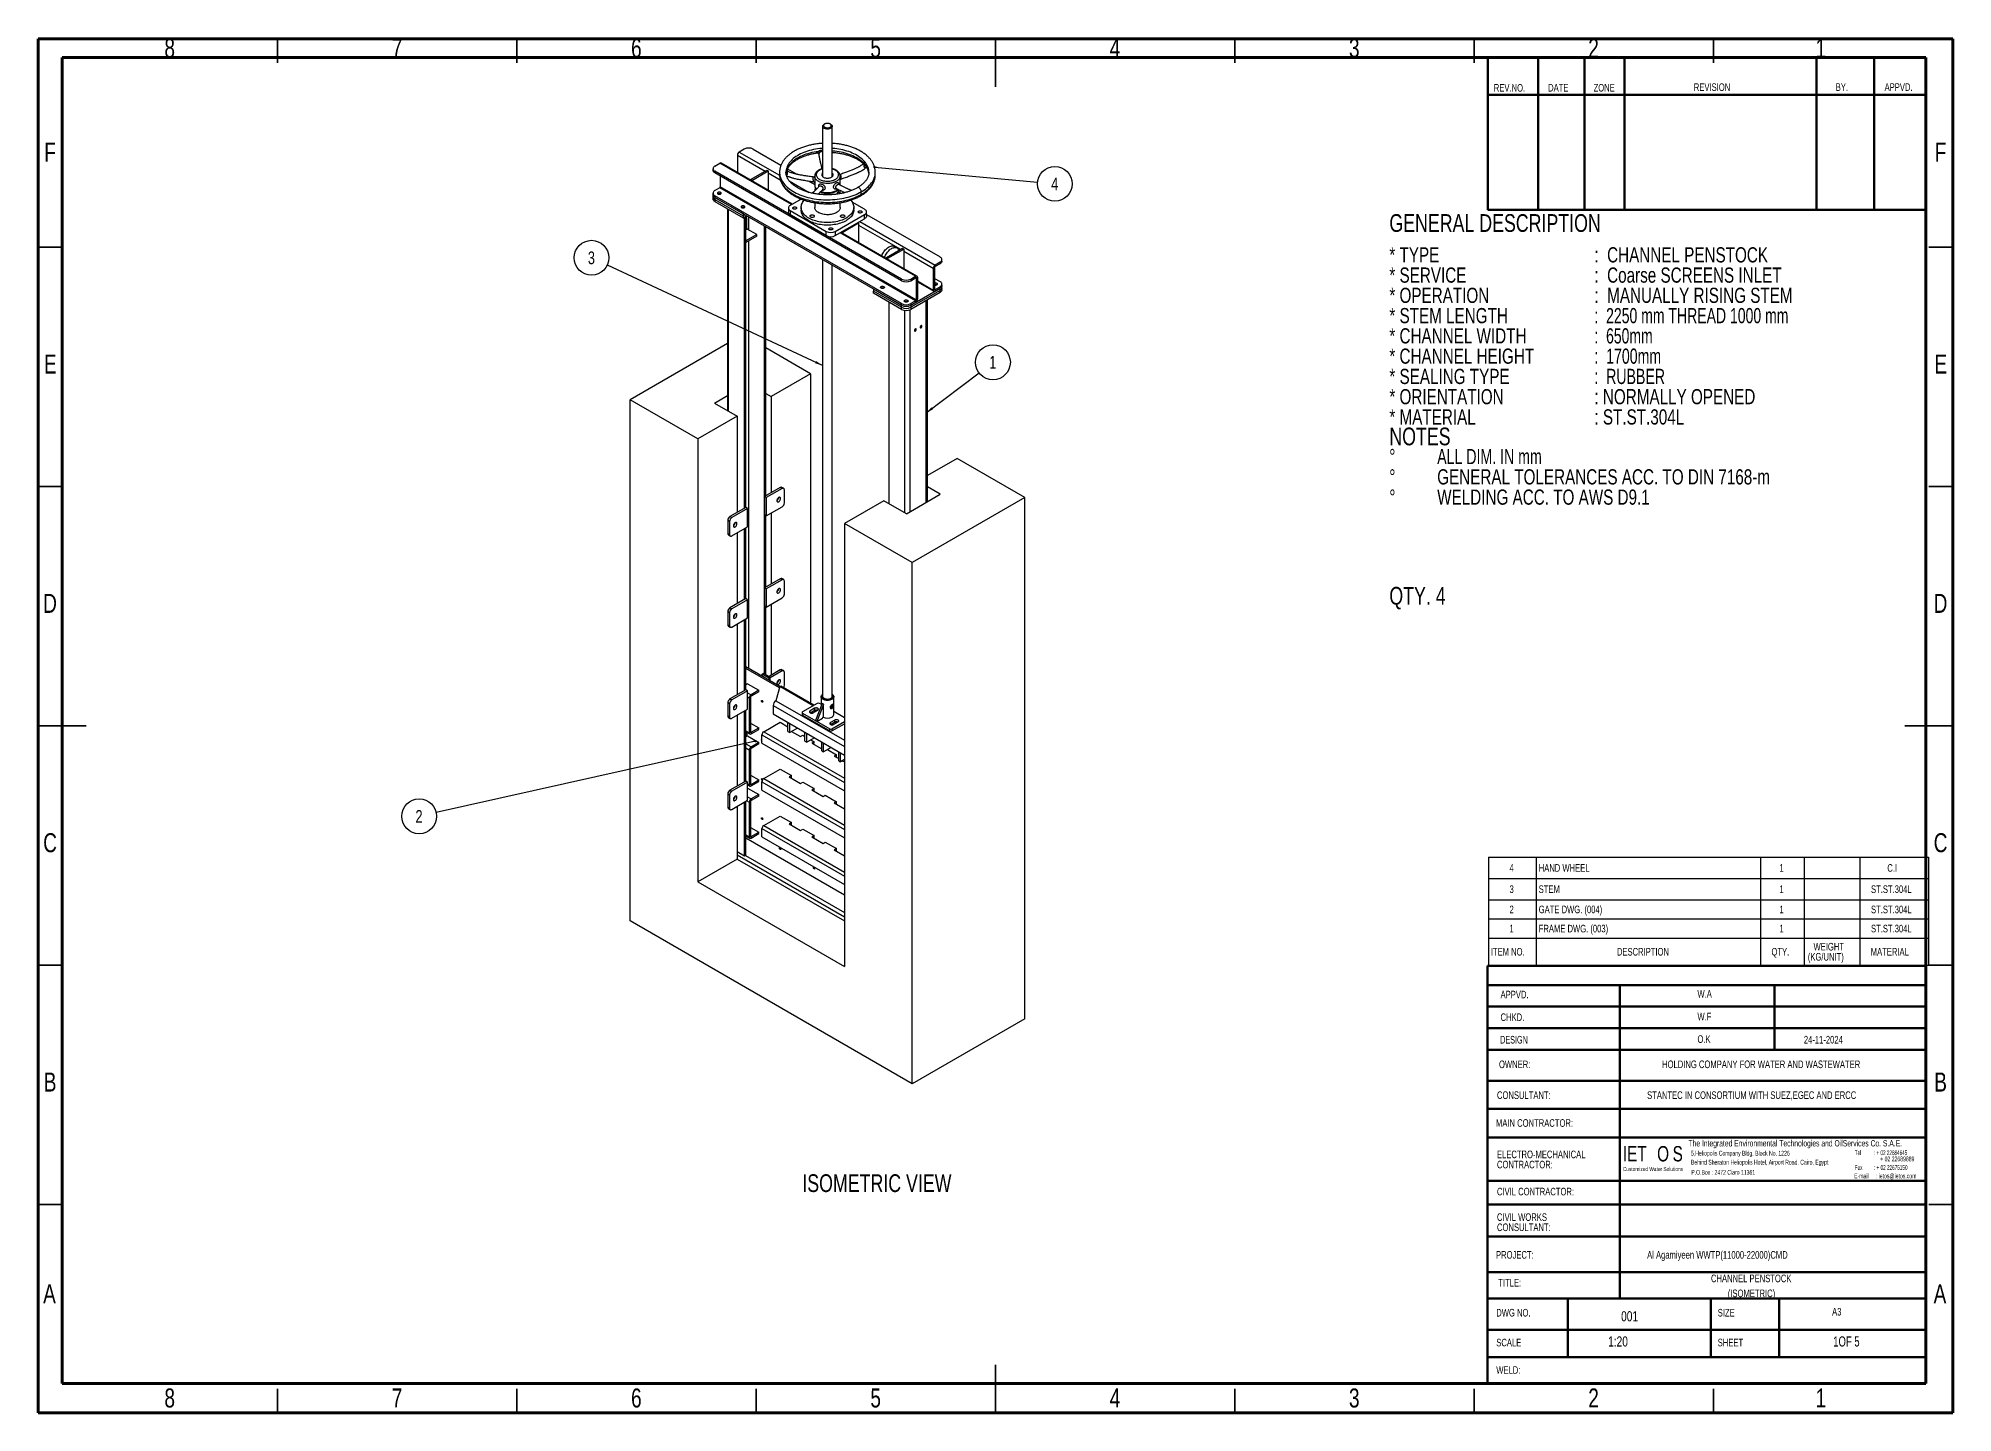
# Model space of a CAD drawing. Header units: millimetres. Extents: x 15 to 1268, y -316 to 292.
# Drawn here: x 15 to 415, y 5 to 292.1 of the extents above; entities that cross this region are included whole.
import ezdxf

# ---------------------------------------------------------------- set-up
doc = ezdxf.new("R2010")
doc.units = ezdxf.units.MM
doc.layers.add('FORMAT', color=7, linetype='Continuous')
doc.styles.add('SLDTEXTSTYLE0', font='TXT', dxfattribs={"width": 0.75})
doc.styles.add('SLDTEXTSTYLE1', font='TXT', dxfattribs={"width": 0.7})
doc.styles.add('SLDTEXTSTYLE2', font='TXT', dxfattribs={"width": 0.687299})
doc.styles.add('SLDTEXTSTYLE3', font='TXT', dxfattribs={"width": 0.638186})
doc.styles.add('SLDTEXTSTYLE4', font='TXT', dxfattribs={"width": 0.574028})
doc.styles.add('SLDTEXTSTYLE5', font='TXT', dxfattribs={"width": 0.57677})
doc.styles.add('SLDTEXTSTYLE6', font='TXT', dxfattribs={"width": 0.69})
doc.styles.add('SLDTEXTSTYLE7', font='TXT', dxfattribs={"width": 0.6875})
doc.styles.add('SLDTEXTSTYLE8', font='TXT', dxfattribs={"width": 0.694444})
doc.styles.add('SLDTEXTSTYLE9', font='TXT', dxfattribs={"width": 0.696429})
doc.dimstyles.new('SLDDIMSTYLE0', dxfattribs={"dimtxt": 0.18, "dimasz": 1.5875, "dimexe": 0, "dimexo": 0.0625, "dimgap": 0, "dimtad": 0, "dimtih": 1, "dimtoh": 1, "dimdec": 0, "dimrnd": 1e-09, "dimzin": 0, "dimdsep": 46, "dimtxsty": 'Standard', "dimsah": 1, "dimcen": 0.09, "dimadec": 0, "dimazin": 0, "dimtfac": 1.5875, "dimtdec": 0, "dimtofl": 0, "dimtmove": 0, "dimatfit": 3, "dimfxl": 1, "dimfrac": 2, "dimtolj": 1, "dimtzin": 0, "dimarcsym": 0})
doc.dimstyles.new('SLDDIMSTYLE1', dxfattribs={"dimtxt": 0.18, "dimasz": 0.488462, "dimexe": 0, "dimexo": 0.0625, "dimgap": 0, "dimtad": 0, "dimtih": 1, "dimtoh": 1, "dimdec": 0, "dimrnd": 1e-09, "dimzin": 0, "dimdsep": 46, "dimtxsty": 'Standard', "dimblk1": 'DOT', "dimblk2": 'DOT', "dimsah": 1, "dimcen": 0.09, "dimadec": 0, "dimazin": 0, "dimtfac": 0.488462, "dimtdec": 0, "dimtofl": 0, "dimtmove": 0, "dimatfit": 3, "dimldrblk": 'DOT', "dimfxl": 1, "dimfrac": 2, "dimtolj": 1, "dimtzin": 0, "dimarcsym": 0})

msp = doc.modelspace()

# ---------------------------------------------------------------- texts
at = {"color": 7, "linetype": 'Continuous', "lineweight": 0}
for s, insert, char_height, attachment_point, style in [('8', (42.46003695, 292.06015409), 3.96875, 2, 'SLDTEXTSTYLE0'), ('7', (89.96003695, 292.06015409), 3.96875, 2, 'SLDTEXTSTYLE0'), ('6', (139.96003695, 292.06015409), 3.96875, 2, 'SLDTEXTSTYLE0'), ('5', (189.96003695, 292.06015409), 3.96875, 2, 'SLDTEXTSTYLE0'), ('4', (239.96003695, 292.06015409), 3.96875, 2, 'SLDTEXTSTYLE0'), ('3', (289.96003695, 292.06015409), 3.96875, 2, 'SLDTEXTSTYLE0'), ('2', (339.96003695, 292.06015409), 3.96875, 2, 'SLDTEXTSTYLE0'), ('1', (387.46003695, 292.06015409), 3.96875, 2, 'SLDTEXTSTYLE0'), ('REV.NO.', (319.11612492, 282.56422723), 1.5875, 1, 'SLDTEXTSTYLE0'), ('DATE', (330.46904675, 282.57944511), 1.5875, 1, 'SLDTEXTSTYLE0'), ('ZONE', (339.9673719, 282.57944511), 1.5875, 1, 'SLDTEXTSTYLE0'), ('REVISION', (360.90790549, 282.70658531), 1.5875, 1, 'SLDTEXTSTYLE0'), ('BY.', (390.5610492, 282.72180319), 1.5875, 1, 'SLDTEXTSTYLE0'), ('APPVD.', (400.7720403, 282.72180319), 1.5875, 1, 'SLDTEXTSTYLE0'), ('F', (17.45774021, 270.31015409), 3.96875, 2, 'SLDTEXTSTYLE0'), ('F', (412.45774021, 270.31015409), 3.96875, 2, 'SLDTEXTSTYLE0'), ('E', (17.50780891, 226.06015409), 3.96875, 2, 'SLDTEXTSTYLE0'), ('E', (412.50780891, 226.06015409), 3.96875, 2, 'SLDTEXTSTYLE0'), ('D', (17.45268728, 176.06015409), 3.96875, 2, 'SLDTEXTSTYLE0'), ('D', (412.45268728, 176.06015409), 3.96875, 2, 'SLDTEXTSTYLE0'), ('C', (17.4586589, 126.06015409), 3.96875, 2, 'SLDTEXTSTYLE0'), ('C', (412.4586589, 126.06015409), 3.96875, 2, 'SLDTEXTSTYLE0'), ('APPVD.', (320.53190211, 93.14969868), 1.5875, 1, 'SLDTEXTSTYLE0'), ('W.A', (361.6653391, 93.28157081), 1.5875, 1, 'SLDTEXTSTYLE0'), ('CHKD.', (320.53190211, 88.41599531), 1.5875, 1, 'SLDTEXTSTYLE0'), ('W.F', (361.6653391, 88.54786744), 1.5875, 1, 'SLDTEXTSTYLE0'), ('DESIGN', (320.44558201, 83.71418935), 1.5875, 1, 'SLDTEXTSTYLE2'), ('O.K', (361.6653391, 83.84606148), 1.5875, 1, 'SLDTEXTSTYLE0'), ('B', (17.47060182, 76.06015409), 3.96875, 2, 'SLDTEXTSTYLE0'), ('OWNER:', (320.20025419, 78.57331668), 1.5875, 1, 'SLDTEXTSTYLE0'), ('B', (412.47060182, 76.06015409), 3.96875, 2, 'SLDTEXTSTYLE0'), ('CONSULTANT:', (319.77903008, 72.1308215), 1.5875, 1, 'SLDTEXTSTYLE0'), ('MAIN CONTRACTOR:', (319.57103781, 66.31478357), 1.5875, 1, 'SLDTEXTSTYLE0'), ('Customized Water Solutions', (346.09380059, 56.32257161), 0.85, 1, 'SLDTEXTSTYLE1'), ('CIVIL CONTRACTOR:', (319.77903008, 51.98787102), 1.5875, 1, 'SLDTEXTSTYLE0'), ('PROJECT:', (319.58326043, 38.76577738), 1.5875, 1, 'SLDTEXTSTYLE0'), ('TITLE:', (320.04897102, 32.95023136), 1.5875, 1, 'SLDTEXTSTYLE0'), ('A', (17.33968814, 31.81015409), 3.96875, 2, 'SLDTEXTSTYLE0'), ('A', (412.33968814, 31.81015409), 3.96875, 2, 'SLDTEXTSTYLE0'), ('DWG NO.', (319.63148809, 26.6835561), 1.5875, 1, 'SLDTEXTSTYLE0'), ('SIZE', (365.90727374, 26.6835561), 1.5875, 1, 'SLDTEXTSTYLE0'), ('A3', (389.80221381, 26.88797117), 1.5875, 1, 'SLDTEXTSTYLE0'), ('SCALE', (319.63148809, 20.44720677), 1.5875, 1, 'SLDTEXTSTYLE0'), ('SHEET', (365.90727374, 20.44720677), 1.5875, 1, 'SLDTEXTSTYLE0'), ('WELD:', (319.63148809, 14.70744943), 1.5875, 1, 'SLDTEXTSTYLE0'), ('8', (42.46003695, 10.06015409), 3.96875, 2, 'SLDTEXTSTYLE0'), ('7', (89.96003695, 10.06015409), 3.96875, 2, 'SLDTEXTSTYLE0'), ('6', (139.96003695, 10.06015409), 3.96875, 2, 'SLDTEXTSTYLE0'), ('5', (189.96003695, 10.06015409), 3.96875, 2, 'SLDTEXTSTYLE0'), ('4', (239.96003695, 10.06015409), 3.96875, 2, 'SLDTEXTSTYLE0'), ('3', (289.96003695, 10.06015409), 3.96875, 2, 'SLDTEXTSTYLE0'), ('2', (339.96003695, 10.06015409), 3.96875, 2, 'SLDTEXTSTYLE0'), ('1', (387.46003695, 10.06015409), 3.96875, 2, 'SLDTEXTSTYLE0')]:
    msp.add_mtext(s, dxfattribs=dict(at, insert=insert, char_height=char_height, attachment_point=attachment_point, style=style))
at = {"layer": 'FORMAT', "attachment_point": 1}
for s, insert, char_height, style in [('24-11-2024', (383.89584693, 83.71343699), 1.5875, 'SLDTEXTSTYLE0'), ('HOLDING COMPANY FOR WATER AND WASTEWATER', (354.28002749, 78.57331668), 1.5875, 'SLDTEXTSTYLE0'), ('STANTEC IN CONSORTIUM WITH SUEZ,EGEC AND ERCC', (351.15088409, 72.1308215), 1.5875, 'SLDTEXTSTYLE0'), ('The Integrated Environmental Technologies and OilServices Co. S.A.E.', (359.78326929, 61.94658858), 1.3229166667, 'SLDTEXTSTYLE3'), ('5,Heliopolis Company Bldg. Block No. 1226', (360.31622535, 59.70774199), 1, 'SLDTEXTSTYLE3'), ('Behind Sheraton Heliopolis Hotel, Airport Road. Cairo, Egypt', (360.31622535, 57.82956518), 1, 'SLDTEXTSTYLE3'), ('Fax         : + 02 22675150', (394.54228126, 56.71997993), 1, 'SLDTEXTSTYLE5'), ('ISOMETRIC VIEW', (174.63657533, 54.80637568), 3.7041666667, 'SLDTEXTSTYLE0'), ('P.O.Box : 2472 Ciaro 11361', (360.38014565, 55.71708135), 1, 'SLDTEXTSTYLE3'), ('E-mail     : ietos@ietos.com', (394.41991105, 54.96035649), 1, 'SLDTEXTSTYLE3'), ('Al Agamiyeen WWTP(11000-22000)CMD', (351.15088409, 38.76577738), 1.5875, 'SLDTEXTSTYLE0'), ('001', (345.72075191, 26.20785106), 2.116666667, 'SLDTEXTSTYLE0'), ('1:20', (343.00198507, 20.94104205), 2.116666667, 'SLDTEXTSTYLE0'), ('1OF 5', (390.04102485, 20.94104205), 2.116666667, 'SLDTEXTSTYLE1')]:
    msp.add_mtext(s, dxfattribs=dict(at, insert=insert, char_height=char_height, style=style))

# ---------------------------------------------------------------- blocks, each defined once
blk = doc.blocks.new('SW_NOTE_0')
at = {"layer": 'FORMAT', "color": 0, "char_height": 1.5875, "attachment_point": 2, "style": 'SLDTEXTSTYLE0'}
for s, insert in [('CHANNEL PENSTOCK', (10.37, 2.05)), ('(ISOMETRIC)', (10.43, -1.07))]:
    blk.add_mtext(s, dxfattribs=dict(at, insert=insert))
blk = doc.blocks.new('SW_NOTE_0_1')
at = {"color": 0, "linetype": 'Continuous', "lineweight": 0, "char_height": 1.5875, "attachment_point": 1, "style": 'SLDTEXTSTYLE0'}
for s, insert in [('CIVIL WORKS', (0, 2.05)), ('CONSULTANT:', (0, -0.07))]:
    blk.add_mtext(s, dxfattribs=dict(at, insert=insert))
blk = doc.blocks.new('SW_NOTE_0_2')
at = {"color": 0, "linetype": 'Continuous', "lineweight": 0, "char_height": 1.5875, "attachment_point": 1, "style": 'SLDTEXTSTYLE0'}
for s, insert in [('ELECTRO-MECHANICAL', (0, 2.05)), ('CONTRACTOR:', (0, -0.07))]:
    blk.add_mtext(s, dxfattribs=dict(at, insert=insert))
blk = doc.blocks.new('SW_NOTE_0_3')
at = {"layer": 'FORMAT', "color": 0, "char_height": 1, "attachment_point": 1}
for s, insert, style in [('Tel          : + 02 22684645', (0, 1.29), 'SLDTEXTSTYLE4'), ('+ 02 22689889', (5.31, 0), 'SLDTEXTSTYLE3')]:
    blk.add_mtext(s, dxfattribs=dict(at, insert=insert, style=style))
blk = doc.blocks.new('SW_NOTE_0_4')
at = {"layer": 'FORMAT', "color": 0, "char_height": 3.2, "attachment_point": 1, "style": 'SLDTEXTSTYLE0'}
for s, insert in [('IET', (0, 4.13)), ('O', (7.16, 4.13)), ('S', (10.39, 4.13))]:
    blk.add_mtext(s, dxfattribs=dict(at, insert=insert))
blk = doc.blocks.new('SW_TABLEANNOTATION_0')
at = {"color": 0, "linetype": 'Continuous', "lineweight": 25}
for p, q in [((0, 0), (0, -4.43)), ((0, 0), (10.01, 0)), ((10.01, 0), (10.01, -4.43)), ((10.01, 0), (56.86, 0)), ((56.86, 0), (56.86, -4.43)), ((56.86, 0), (65.99, 0)), ((65.99, 0), (65.99, -4.43)), ((65.99, 0), (77.57, 0)), ((77.57, 0), (77.57, -4.43)), ((77.57, 0), (91.96, 0)), ((91.96, 0), (91.96, -4.43)), ((0, -4.43), (0, -8.88)), ((0, -4.43), (10.01, -4.43)), ((10.01, -4.43), (10.01, -8.88)), ((10.01, -4.43), (56.86, -4.43)), ((56.86, -4.43), (56.86, -8.88)), ((56.86, -4.43), (65.99, -4.43)), ((65.99, -4.43), (65.99, -8.88)), ((65.99, -4.43), (77.57, -4.43)), ((77.57, -4.43), (77.57, -8.88)), ((77.57, -4.43), (91.96, -4.43)), ((91.96, -4.43), (91.96, -8.88)), ((0, -8.88), (0, -12.88)), ((0, -8.88), (10.01, -8.88)), ((10.01, -8.88), (10.01, -12.88)), ((10.01, -8.88), (56.86, -8.88)), ((56.86, -8.88), (56.86, -12.88)), ((56.86, -8.88), (65.99, -8.88)), ((65.99, -8.88), (65.99, -12.88)), ((65.99, -8.88), (77.57, -8.88)), ((77.57, -8.88), (77.57, -12.88)), ((77.57, -8.88), (91.96, -8.88)), ((91.96, -8.88), (91.96, -12.88)), ((0, -12.88), (0, -16.88)), ((0, -12.88), (10.01, -12.88)), ((10.01, -12.88), (10.01, -16.88)), ((10.01, -12.88), (56.86, -12.88)), ((56.86, -12.88), (56.86, -16.88)), ((56.86, -12.88), (65.99, -12.88)), ((65.99, -12.88), (65.99, -16.88)), ((65.99, -12.88), (77.57, -12.88)), ((77.57, -12.88), (77.57, -16.88)), ((77.57, -12.88), (91.96, -12.88)), ((91.96, -12.88), (91.96, -16.88)), ((0, -16.88), (0, -22.57)), ((0, -16.88), (10.01, -16.88)), ((10.01, -16.88), (10.01, -22.57)), ((10.01, -16.88), (56.86, -16.88)), ((56.86, -16.88), (56.86, -22.57)), ((56.86, -16.88), (65.99, -16.88)), ((65.99, -16.88), (65.99, -22.57)), ((65.99, -16.88), (77.57, -16.88)), ((77.57, -16.88), (77.57, -22.57)), ((77.57, -16.88), (91.96, -16.88)), ((91.96, -16.88), (91.96, -22.57)), ((0, -22.57), (10.01, -22.57)), ((10.01, -22.57), (56.86, -22.57)), ((56.86, -22.57), (65.99, -22.57)), ((65.99, -22.57), (77.57, -22.57)), ((77.57, -22.57), (91.96, -22.57))]:
    blk.add_line(p, q, dxfattribs=at)
at = {"color": 0, "linetype": 'Continuous', "lineweight": 0, "attachment_point": 1, "style": 'SLDTEXTSTYLE0'}
for s, insert, char_height in [('4', (4.41, -1.43), 1.59), ('HAND WHEEL', (10.51, -1.43), 1.587), ('1', (60.83, -1.43), 1.59), ('C.I', (83.35, -1.43), 1.587), ('3', (4.41, -5.87), 1.59), ('STEM', (10.51, -5.87), 1.587), ('1', (60.83, -5.87), 1.59), ('ST.ST.304L', (79.94, -5.87), 1.587), ('2', (4.41, -10.1), 1.59), ('GATE DWG. (004)', (10.51, -10.1), 1.5875), ('1', (60.83, -10.1), 1.59), ('ST.ST.304L', (79.94, -10.1), 1.587), ('1', (4.41, -14.1), 1.59), ('FRAME DWG. (003)', (10.51, -14.1), 1.5875), ('1', (60.83, -14.1), 1.59), ('ST.ST.304L', (79.94, -14.1), 1.587), ('ITEM NO.', (0.5, -18.94), 1.587), ('DESCRIPTION', (26.85, -18.94), 1.5875), ('QTY.', (59.14, -18.94), 1.587), ('(KG/UNIT)', (66.74, -20), 1.587), ('WEIGHT', (67.93, -17.88), 1.587), ('MATERIAL', (79.88, -18.94), 1.587)]:
    blk.add_mtext(s, dxfattribs=dict(at, insert=insert, char_height=char_height))
blk = doc.blocks.new('SW_TABLEANNOTATION_1')
at = {"color": 0, "linetype": 'Continuous', "lineweight": 0, "attachment_point": 1}
for s, insert, char_height, style in [('GENERAL DESCRIPTION', (297.29, 255.38), 3.7042, 'SLDTEXTSTYLE0'), ('* TYPE', (297.29, 248.47), 3.175, 'SLDTEXTSTYLE0'), (':  CHANNEL PENSTOCK', (340.14, 248.47), 3.175, 'SLDTEXTSTYLE0'), ('* SERVICE', (297.29, 244.24), 3.175, 'SLDTEXTSTYLE0'), (':  Coarse SCREENS INLET', (340.14, 244.24), 3.175, 'SLDTEXTSTYLE0'), ('* OPERATION', (297.29, 240.01), 3.175, 'SLDTEXTSTYLE0'), (':  MANUALLY RISING STEM', (340.14, 240.01), 3.175, 'SLDTEXTSTYLE0'), ('* STEM LENGTH', (297.29, 235.77), 3.175, 'SLDTEXTSTYLE0'), (':  2250 mm THREAD 1000 mm', (340.14, 235.77), 3.175, 'SLDTEXTSTYLE6'), ('* CHANNEL WIDTH', (297.29, 231.54), 3.175, 'SLDTEXTSTYLE0'), (':  650mm', (340.14, 231.54), 3.175, 'SLDTEXTSTYLE7'), ('* CHANNEL HEIGHT', (297.29, 227.31), 3.175, 'SLDTEXTSTYLE0'), (':  1700mm', (340.14, 227.31), 3.175, 'SLDTEXTSTYLE8'), ('* SEALING TYPE', (297.29, 223.07), 3.175, 'SLDTEXTSTYLE0'), (':  RUBBER', (340.14, 223.07), 3.175, 'SLDTEXTSTYLE8'), ('* ORIENTATION', (297.29, 218.84), 3.175, 'SLDTEXTSTYLE0'), (': NORMALLY OPENED', (340.14, 218.84), 3.175, 'SLDTEXTSTYLE0'), ('* MATERIAL', (297.29, 214.61), 3.175, 'SLDTEXTSTYLE0'), (': ST.ST.304L', (340.14, 214.61), 3.175, 'SLDTEXTSTYLE0'), ('NOTES', (297.29, 210.8), 3.704, 'SLDTEXTSTYLE0'), ('%%d', (297.29, 206.33), 3.175, 'SLDTEXTSTYLE0'), ('ALL DIM. IN mm', (307.29, 206.33), 3.175, 'SLDTEXTSTYLE9'), ('%%d', (297.29, 202.09), 3.175, 'SLDTEXTSTYLE0'), ('GENERAL TOLERANCES ACC. TO DIN 7168-m', (307.29, 202.09), 3.175, 'SLDTEXTSTYLE0'), ('%%d', (297.29, 197.86), 3.175, 'SLDTEXTSTYLE0'), ('WELDING ACC. TO AWS D9.1', (307.29, 197.86), 3.175, 'SLDTEXTSTYLE0'), ('QTY. 4', (297.29, 177.51), 3.704, 'SLDTEXTSTYLE0')]:
    blk.add_mtext(s, dxfattribs=dict(at, insert=insert, char_height=char_height, style=style))
blk = doc.blocks.new('SW_NOTE_0_5')
at = {"layer": 'FORMAT', "color": 0}
blk.add_circle((2.9, 2.2), 3.64, dxfattribs=at)
at = {"layer": 'FORMAT', "color": 0, "insert": (2.88, 3.51), "char_height": 2.65, "attachment_point": 2, "style": 'SLDTEXTSTYLE0'}
blk.add_mtext('1', dxfattribs=at)
blk = doc.blocks.new('SW_NOTE_0_6')
at = {"layer": 'FORMAT', "color": 0}
blk.add_circle((3.63, -0.34), 3.64, dxfattribs=at)
at = {"layer": 'FORMAT', "color": 0, "insert": (3.6, 0.98), "char_height": 2.65, "attachment_point": 2, "style": 'SLDTEXTSTYLE0'}
blk.add_mtext('4', dxfattribs=at)
blk = doc.blocks.new('_Dot')
at = {"color": 0, "linetype": 'ByBlock', "lineweight": -2}
blk.add_line((-0.5, 0), (-1, 0), dxfattribs=at)
at = {"color": 0, "linetype": 'ByBlock', "const_width": 0.5}
blk.add_lwpolyline([(-0.25, 0, 1), (0.25, 0, 1)], format="xyb", close=True, dxfattribs=at)
blk = doc.blocks.new('SW_NOTE_0_7')
at = {"layer": 'FORMAT', "color": 0}
blk.add_circle((-3.3, 1.54), 3.64, dxfattribs=at)
at = {"layer": 'FORMAT', "color": 0, "insert": (-3.33, 2.85), "char_height": 2.65, "attachment_point": 2, "style": 'SLDTEXTSTYLE0'}
blk.add_mtext('3', dxfattribs=at)
blk = doc.blocks.new('SW_NOTE_0_8')
at = {"layer": 'FORMAT', "color": 0}
blk.add_circle((-3.55, -0.79), 3.64, dxfattribs=at)
at = {"layer": 'FORMAT', "color": 0, "insert": (-3.58, 0.52), "char_height": 2.65, "attachment_point": 2, "style": 'SLDTEXTSTYLE0'}
blk.add_mtext('2', dxfattribs=at)

# ---------------------------------------------------------------- linework, layer by layer
at = {"color": 7, "linetype": 'Continuous', "lineweight": 70}
for p, q in [((15, 5), (15, 292)), ((15, 292), (415, 292)), ((20, 11.13352501), (20, 288.13352501)), ((20, 288.13352501), (409.40247212, 288.13352501)), ((409.40247212, 288.13352501), (409.40247212, 11.13352501)), ((415, 292), (415, 5)), ((409.40247212, 11.13352501), (20, 11.13352501)), ((415, 5), (15, 5))]:
    msp.add_line(p, q, dxfattribs=at)
at = {"color": 7, "linetype": 'Continuous', "lineweight": 35}
for p, q in [((65, 287), (65, 292)), ((115, 287), (115, 292)), ((165, 287), (165, 292)), ((215, 292.001), (215, 281.999)), ((215, 287), (215, 292)), ((265, 287), (265, 292)), ((315, 287), (315, 292)), ((365, 287), (365, 292)), ((20, 248.5), (15, 248.5)), ((410, 248.5), (415, 248.5)), ((20, 198.5), (15, 198.5)), ((410, 198.5), (415, 198.5)), ((14.999, 148.5), (25.001, 148.5)), ((20, 148.5), (15, 148.5)), ((415.001, 148.5), (404.999, 148.5)), ((410, 148.5), (415, 148.5)), ((20, 98.5), (15, 98.5)), ((410, 98.5), (415, 98.5)), ((20, 48.5), (15, 48.5)), ((410, 48.5), (415, 48.5)), ((215, 4.999), (215, 15.001)), ((65, 10), (65, 5)), ((115, 10), (115, 5)), ((165, 10), (165, 5)), ((215, 10), (215, 5)), ((265, 10), (265, 5)), ((315, 10), (315, 5)), ((365, 10), (365, 5))]:
    msp.add_line(p, q, dxfattribs=at)
at = {"color": 7, "linetype": 'Continuous', "lineweight": 50}
for p, q in [((317.84286097, 288.13352501), (317.84286097, 256.31060605)), ((328.41879957, 288.13352501), (328.41879957, 256.44731133)), ((338.07821027, 288.13352501), (338.07821027, 256.31058574)), ((346.43565716, 288.13352501), (346.43565716, 256.31060605)), ((386.5523428, 288.13352501), (386.5523428, 256.31060605)), ((398.58895464, 288.13352501), (398.58895464, 256.31058574)), ((409.40247212, 280.31780397), (317.84286097, 280.31780397)), ((409.40247212, 256.31060605), (317.84286097, 256.31060605)), ((409.40247212, 98.3760046), (317.80468463, 98.3760046)), ((317.80468463, 98.3760046), (317.80468463, 85.32538806)), ((409.40247212, 94.32538806), (317.80468463, 94.32538806)), ((345.44761415, 89.82538806), (345.44761415, 94.32538806)), ((377.73890589, 80.82538806), (377.73890589, 94.32538806)), ((409.40247212, 89.82538806), (317.80468463, 89.82538806)), ((345.44761415, 85.32538806), (345.44761415, 89.82538806)), ((317.80468463, 85.32538806), (317.80468463, 11.13352501)), ((409.40247212, 85.32538806), (317.80468463, 85.32538806)), ((345.44761415, 80.82538806), (345.44761415, 85.32538806)), ((409.40247212, 80.82538806), (317.80468463, 80.82538806)), ((345.44761415, 28.82538806), (345.44761415, 80.82538806)), ((409.40247212, 74.32538806), (317.80468463, 74.32538806)), ((409.40247212, 68.45147544), (317.80468463, 68.45147544)), ((409.40247212, 62.50826133), (317.80468463, 62.50826133)), ((409.40247212, 53.43114076), (317.80468463, 53.43114076)), ((409.40247212, 48.5), (317.80468463, 48.5)), ((409.40247212, 41.82538806), (317.80468463, 41.82538806)), ((409.40247212, 34.36716565), (317.80468463, 34.36716565)), ((317.80468463, 28.82538806), (409.40247212, 28.82538806)), ((334.55724306, 16.63352501), (334.55724306, 28.82538806)), ((364.43983853, 16.63352501), (364.43983853, 28.82538806)), ((378.71030249, 16.63352501), (378.71030249, 28.82538806)), ((317.80468463, 22.29729413), (409.40247212, 22.29729413)), ((317.80468463, 16.63352501), (409.40247212, 16.63352501))]:
    msp.add_line(p, q, dxfattribs=at)
at = {"color": 7, "linetype": 'Continuous', "lineweight": 25}
for p, q in [((178.88452768, 273.72962103), (178.88452768, 263.22122909)), ((179.31875034, 274.21943936), (179.177306, 274.13775874)), ((180.59174936, 274.13775874), (180.45030502, 274.21943936)), ((180.88452768, 263.22122909), (180.88452768, 273.72962103)), ((162.48970086, 268.96390253), (161.45261092, 268.36520324)), ((164.37531895, 268.96390253), (170.1762653, 265.61508748)), ((155.9709178, 264.88186197), (155.9709178, 264.55524564)), ((156.36144209, 265.42613404), (157.39853204, 266.02483332)), ((195.39373642, 241.80472601), (156.36144209, 264.33758989)), ((156.36144209, 264.33758989), (156.36144209, 264.01097357)), ((195.39373642, 241.47810968), (156.36144209, 264.01097357)), ((172.54526497, 257.4611457), (157.66517703, 266.05123762)), ((161.0754873, 267.71200598), (161.0754873, 264.08250741)), ((163.95105488, 262.67756006), (167.25088652, 264.58251233)), ((164.23389759, 262.51427844), (167.53372924, 264.4192307)), ((167.25088652, 264.58251233), (167.53372924, 264.4192307)), ((167.53372924, 264.4192307), (167.53372924, 260.35424369)), ((169.88452768, 264.14851898), (169.88452768, 263.60415844)), ((171.53128933, 264.83284875), (173.45731866, 263.72097569)), ((171.56488733, 264.39171575), (171.55935035, 264.3950014)), ((188.55119435, 264.14851898), (188.55117178, 264.15993562)), ((189.88449462, 264.13367466), (189.88452768, 264.14851898)), ((189.88452768, 263.60415844), (189.88452768, 264.14851898)), ((157.39853204, 260.90784424), (156.36144209, 260.30914495)), ((198.31644444, 237.2864362), (157.39853204, 260.90784424)), ((157.49281294, 263.35784708), (157.49281294, 261.07114355)), ((198.41072535, 237.44973552), (157.49281294, 261.07114355)), ((163.95105488, 262.67756006), (164.23389759, 262.51427844)), ((163.95105488, 262.42247758), (163.95105488, 262.67756006)), ((164.23389759, 262.25919596), (164.23389759, 262.51427844)), ((171.23498753, 263.87055192), (171.24255138, 263.94386132)), ((175.87544788, 262.3250194), (177.21786101, 261.5500608)), ((177.05388888, 260.06391888), (176.58353559, 259.7923897)), ((177.21786101, 263.33197817), (177.21786101, 262.92574431)), ((177.21790602, 263.32303468), (177.21786101, 263.33197817)), ((177.21786101, 261.86125971), (177.21786101, 261.42671627)), ((177.21786101, 260.33799519), (177.21786101, 260.22065835)), ((177.55119435, 260.60175365), (177.55119435, 260.54993128)), ((182.21786101, 260.33799519), (182.21786101, 260.51606249)), ((182.55119435, 261.42671627), (182.55119435, 263.33197817)), ((182.55119435, 259.66342588), (182.55119435, 260.33799519)), ((186.95559549, 259.52211788), (186.95559549, 260.06647842)), ((189.88449462, 263.58931411), (189.88452768, 263.60415844)), ((155.9709178, 259.76487288), (155.9709178, 259.43825655)), ((155.9709178, 259.43825655), (155.9709178, 259.00276812)), ((155.9709178, 259.00276812), (155.9709178, 258.56727969)), ((195.39373642, 236.68773692), (156.36144209, 259.2206008)), ((156.36144209, 259.2206008), (156.36144209, 258.89398448)), ((156.36144209, 258.89398448), (156.36144209, 258.45849605)), ((156.36144209, 258.89398448), (162.2539986, 255.49228401)), ((195.39373642, 236.36112059), (156.36144209, 258.89398448)), ((156.36144209, 258.45849605), (162.2539986, 255.05679558)), ((156.36144209, 258.45849605), (156.36144209, 258.02300761)), ((156.36144209, 258.02300761), (162.2539986, 254.62130715)), ((159.0026951, 256.49824471), (159.0026951, 214.36465035)), ((171.7158288, 256.66349519), (171.7158288, 255.79251832)), ((174.39513355, 258.5290521), (172.10635309, 257.20776726)), ((172.10635309, 256.11922311), (179.64882542, 251.76504652)), ((172.10635309, 256.11922311), (172.10635309, 255.24824625)), ((174.38452768, 256.79965167), (174.38452768, 256.25529113)), ((177.21786101, 257.76583915), (177.21786101, 256.79965167)), ((178.0064863, 259.53862262), (177.95401991, 259.58142133)), ((182.55119435, 256.79965167), (182.55119435, 257.76471773)), ((187.66270227, 256.39135915), (185.04033733, 257.90521821)), ((185.38452768, 256.25529113), (185.38452768, 256.79965167)), ((162.2539986, 255.49228401), (162.2539986, 255.05679558)), ((162.2539986, 255.05679558), (162.63118352, 255.2745398)), ((162.2539986, 255.05679558), (162.2539986, 254.62130715)), ((162.2539986, 254.62130715), (163.00836843, 255.05679558)), ((162.53684132, 193.95201961), (162.53684132, 254.78458877)), ((162.81968403, 194.11530124), (162.81968403, 254.94787039)), ((163.03103485, 254.71612108), (162.81968403, 254.83813131)), ((163.03103485, 254.71612108), (162.81968403, 254.59411085)), ((163.03103485, 252.42980681), (163.03103485, 254.71612108)), ((165.10521474, 251.12353613), (163.12531575, 252.26650749)), ((166.73234155, 159.35791429), (166.73234155, 252.90699166)), ((167.01518426, 196.53731197), (167.01518426, 252.74371004)), ((172.10635309, 255.24824625), (179.64882542, 250.89406965)), ((181.5344435, 251.76504652), (187.66270227, 255.302815)), ((181.5344435, 250.89406965), (187.66270227, 254.43183814)), ((183.09007842, 251.62883695), (186.38991007, 253.53378921)), ((186.24848871, 253.61543002), (186.38991007, 253.53378921)), ((186.38991007, 253.53378921), (186.38991007, 249.4688022)), ((187.66270227, 254.43183814), (187.66270227, 255.302815)), ((188.05322657, 254.97611021), (188.05322657, 255.84708708)), ((188.05322657, 255.29493741), (203.40761327, 246.43103864)), ((165.10521474, 251.12353613), (162.81968403, 249.80412734)), ((165.10521474, 250.79691981), (162.81968403, 249.47751101)), ((165.10521474, 250.79691981), (165.10521474, 251.12353613)), ((179.64882542, 250.89406965), (179.64882542, 251.76504652)), ((181.5344435, 251.76504652), (181.5344435, 250.89406965)), ((198.58308944, 242.42982958), (182.72772521, 251.58293652)), ((182.80723571, 251.53703609), (182.80723571, 251.62883695)), ((182.94865707, 251.71047776), (183.09007842, 251.62883695)), ((183.09007842, 251.37375446), (183.09007842, 251.62883695)), ((192.23532613, 246.34939783), (195.53515777, 248.25435009)), ((192.51816884, 246.18611621), (195.81800048, 248.09106847)), ((194.43898793, 248.31553013), (193.8733025, 248.64209338)), ((195.53515777, 248.25435009), (195.81800048, 248.09106847)), ((195.81800048, 248.09106847), (195.81800048, 244.02608146)), ((178.88452768, 245.89168393), (178.88452768, 154.52767862)), ((180.88452768, 154.52767862), (180.88452768, 244.73710851)), ((192.23532613, 246.34939783), (192.51816884, 246.18611621)), ((192.23532613, 246.09431534), (192.23532613, 246.34939783)), ((192.51816884, 245.93103372), (192.51816884, 246.18611621)), ((202.27624242, 244.25387957), (201.99339971, 244.09059795)), ((201.99339971, 244.09059795), (201.99339971, 239.5179694)), ((202.27624242, 244.25387957), (202.27624242, 239.68125102)), ((203.40761327, 245.34249449), (202.37052332, 244.74379521)), ((203.40761327, 245.01587817), (202.37052332, 244.41717888)), ((202.37052332, 244.74379521), (202.37052332, 244.41717888)), ((203.40761327, 245.01587817), (203.40761327, 245.34249449)), ((203.79813756, 245.56015024), (203.79813756, 245.88676656)), ((195.39373642, 241.47810968), (195.39373642, 241.80472601)), ((197.2793545, 241.80472601), (198.31644444, 242.40342529)), ((197.2793545, 241.47810968), (198.31644444, 242.07680896)), ((197.2793545, 241.80472601), (197.2793545, 241.47810968)), ((198.31644444, 242.07680896), (198.31644444, 242.40342529)), ((198.69356806, 242.18564568), (198.41072535, 242.02236406)), ((198.41072535, 242.02236406), (198.41072535, 237.44973552)), ((198.69356806, 242.18564568), (198.69356806, 237.61301714)), ((198.69356806, 241.24251571), (202.10387833, 239.2737855)), ((202.27624242, 241.96717604), (203.40761327, 241.31404955)), ((202.37052332, 239.62680612), (203.40761327, 240.2255054)), ((203.40761327, 239.89888908), (203.40761327, 240.2255054)), ((203.79813756, 240.44316115), (203.79813756, 240.76977748)), ((203.79813756, 240.00767272), (203.79813756, 240.44316115)), ((203.79813756, 239.57218429), (203.79813756, 240.00767272)), ((189.50117991, 239.76282106), (195.39373642, 236.36112059)), ((189.50117991, 239.76282106), (189.50117991, 239.32733263)), ((195.39373642, 235.92563216), (189.50117991, 239.32733263)), ((189.50117991, 238.89184419), (189.50117991, 239.32733263)), ((195.39373642, 235.49014373), (189.50117991, 238.89184419)), ((192.7538711, 194.88051118), (192.7538711, 237.01410554)), ((195.39373642, 236.36112059), (195.39373642, 236.68773692)), ((195.39373642, 235.92563216), (195.39373642, 236.36112059)), ((197.2793545, 236.36112059), (203.40761327, 239.89888908)), ((203.40761327, 239.46340064), (197.2793545, 235.92563216)), ((203.40761327, 239.02791221), (197.2793545, 235.49014373)), ((198.31644444, 237.2864362), (197.2793545, 236.68773692)), ((198.31644444, 236.95981988), (197.2793545, 236.36112059)), ((197.2793545, 236.68773692), (197.2793545, 236.36112059)), ((197.2793545, 236.36112059), (197.2793545, 235.92563216)), ((198.31644444, 236.95981988), (198.31644444, 237.2864362)), ((198.41072535, 237.44973552), (198.69356806, 237.61301714)), ((200.76636027, 195.31512774), (200.76636027, 237.50314931)), ((201.99339971, 239.5179694), (202.27624242, 239.68125102)), ((202.37052332, 239.3001898), (203.40761327, 239.89888908)), ((202.37052332, 239.62680612), (202.37052332, 239.3001898)), ((203.40761327, 239.46340064), (203.40761327, 239.89888908)), ((203.40761327, 239.02791221), (203.40761327, 239.46340064)), ((195.39373642, 235.49014373), (195.39373642, 235.92563216)), ((197.2793545, 235.92563216), (197.2793545, 235.49014373)), ((159.0026951, 228.35404485), (138.63663211, 216.59696695)), ((176.34899378, 222.0396877), (167.01518426, 227.42798123)), ((176.34899378, 222.0396877), (168.09941466, 217.27730704)), ((176.34899378, 222.0396877), (176.34899378, 153.26053994)), ((138.63663211, 107.7248587), (138.63663211, 216.59696695)), ((152.77876774, 208.43288583), (138.63663211, 216.59696695)), ((156.31430164, 215.91662686), (159.0026951, 217.46860336)), ((167.01518426, 217.90321993), (168.09941466, 217.27730704)), ((168.09941466, 217.27730704), (168.09941466, 197.16322485)), ((161.02834685, 213.19526648), (152.77876774, 208.43288583)), ((156.31430164, 215.91662686), (161.02834685, 213.19526648)), ((161.02834685, 213.19526648), (161.02834685, 193.08118429)), ((152.77876774, 208.43288583), (152.77876774, 115.89159382)), ((206.99028763, 204.35084527), (200.76636027, 200.75784849)), ((221.13242325, 196.18676415), (206.99028763, 204.35084527)), ((170.0321732, 198.27898261), (166.73234155, 196.37403035)), ((167.10946517, 196.15632152), (166.73234155, 196.37403035)), ((166.73234155, 196.37403035), (166.73234155, 192.56350656)), ((170.40929681, 198.06127378), (167.10946517, 196.15632152)), ((167.10946517, 196.15632152), (167.10946517, 192.34579773)), ((170.40929681, 198.06127378), (170.0321732, 198.27898261)), ((170.74260306, 198.09427914), (170.36547944, 198.31198797)), ((170.88070133, 195.06724657), (170.88070133, 197.78904927)), ((196.38368591, 192.78506369), (203.45475372, 196.86710425)), ((221.13242325, 196.18676415), (197.56219721, 182.57996229)), ((203.45475372, 196.86710425), (200.76636027, 198.41908075)), ((221.13242325, 87.3146559), (221.13242325, 196.18676415)), ((162.81968403, 194.11530124), (159.51985238, 192.21034898)), ((159.51985238, 192.21034898), (159.896976, 191.99264015)), ((163.19680765, 193.89759241), (159.896976, 191.99264015)), ((163.19680765, 193.89759241), (162.81968403, 194.11530124)), ((163.19680765, 190.08706862), (163.19680765, 193.89759241)), ((167.10946517, 192.34579773), (166.73234155, 192.56350656)), ((167.01518426, 177.48469302), (167.01518426, 192.40022493)), ((167.10946517, 192.34579773), (170.40929681, 194.25074999)), ((168.09941466, 192.91728341), (168.09941466, 178.11060591)), ((191.6696407, 195.50642406), (183.42006159, 190.74404341)), ((196.38368591, 192.78506369), (191.6696407, 195.50642406)), ((159.42557148, 191.17614357), (159.04844786, 191.3938524)), ((159.04844786, 191.3938524), (159.04844786, 188.67204969)), ((159.04844786, 188.67204969), (159.42557148, 188.45434086)), ((159.18654614, 188.36681982), (159.56366976, 188.14911099)), ((159.42557148, 191.17614357), (159.42557148, 188.45434086)), ((159.896976, 188.18211636), (163.19680765, 190.08706862)), ((161.02834685, 188.83524285), (161.02834685, 174.02856535)), ((162.53684132, 174.89940067), (162.53684132, 189.70607817)), ((162.81968403, 175.06268229), (162.81968403, 189.86935979)), ((183.42006159, 190.74404341), (183.42006159, 98.2027514)), ((197.56219721, 182.57996229), (183.42006159, 190.74404341)), ((197.56219721, 73.70785404), (197.56219721, 182.57996229)), ((170.0321732, 179.22636366), (166.73234155, 177.3214114)), ((167.10946517, 177.10370257), (166.73234155, 177.3214114)), ((166.73234155, 177.3214114), (166.73234155, 173.51088761)), ((170.40929681, 179.00865483), (167.10946517, 177.10370257)), ((167.10946517, 177.10370257), (167.10946517, 173.29317878)), ((170.40929681, 179.00865483), (170.0321732, 179.22636366)), ((170.74260306, 179.0416602), (170.36547944, 179.25936903)), ((170.88070133, 176.01462762), (170.88070133, 178.73643033)), ((159.42557148, 172.12352462), (159.04844786, 172.34123345)), ((159.04844786, 172.34123345), (159.04844786, 169.61943075)), ((159.42557148, 172.12352462), (159.42557148, 169.40172192)), ((162.81968403, 175.06268229), (159.51985238, 173.15773003)), ((159.51985238, 173.15773003), (159.896976, 172.9400212)), ((163.19680765, 174.84497346), (159.896976, 172.9400212)), ((163.19680765, 174.84497346), (162.81968403, 175.06268229)), ((163.19680765, 171.03444967), (163.19680765, 174.84497346)), ((167.10946517, 173.29317878), (166.73234155, 173.51088761)), ((167.01518426, 159.19463267), (167.01518426, 173.34760599)), ((167.10946517, 173.29317878), (170.40929681, 175.19813104)), ((168.09941466, 173.86466446), (168.09941466, 159.05798697)), ((159.04844786, 169.61943075), (159.42557148, 169.40172192)), ((159.18654614, 169.31420088), (159.56366976, 169.09649205)), ((159.896976, 169.12949741), (163.19680765, 171.03444967)), ((161.02834685, 169.7826239), (161.02834685, 154.97594641)), ((162.53684132, 155.84678173), (162.53684132, 170.65345922)), ((162.81968403, 156.01006335), (162.81968403, 170.81674084)), ((169.93069343, 156.69513695), (162.81968403, 160.80023529)), ((169.8528092, 156.41353531), (162.81968403, 160.47367205)), ((170.0321732, 160.17374472), (167.67565094, 158.81335338)), ((170.40929681, 159.95603589), (170.0321732, 160.17374472)), ((170.74260306, 159.98904126), (170.36547944, 160.20675009)), ((162.81968403, 156.01006335), (159.51985238, 154.10511109)), ((163.17323742, 157.27558704), (162.81968403, 157.07148501)), ((163.19680765, 155.79235452), (162.81968403, 156.01006335)), ((163.17323742, 157.27558704), (165.53026002, 155.91490686)), ((166.2373668, 159.31709389), (166.52020952, 159.48037551)), ((166.2373668, 159.31709389), (167.65158037, 158.50068578)), ((166.2373668, 158.82724902), (166.2373668, 159.31709389)), ((166.52020952, 159.48037551), (167.93442308, 158.6639674)), ((167.93442308, 158.6639674), (167.65158037, 158.50068578)), ((167.65158037, 158.50068578), (167.65158037, 158.01084091)), ((170.40929681, 159.95603589), (167.93442308, 158.52732169)), ((167.93442308, 157.84755929), (167.93442308, 158.6639674)), ((169.93071875, 156.69522849), (169.11293438, 153.73841129)), ((177.12533532, 152.81236751), (170.22821642, 156.7939895)), ((170.88070133, 156.96200868), (170.88070133, 159.68381139)), ((159.42557148, 153.07090568), (159.04844786, 153.28861451)), ((159.04844786, 153.28861451), (159.04844786, 150.5668118)), ((159.42557148, 153.07090568), (159.42557148, 150.34910297)), ((159.51985238, 154.10511109), (159.896976, 153.88740226)), ((163.19680765, 155.79235452), (159.896976, 153.88740226)), ((163.19680765, 151.98183073), (163.19680765, 155.79235452)), ((163.83320375, 154.49972869), (163.55036104, 154.33644707)), ((163.55036104, 154.33644707), (163.55036104, 147.04201581)), ((163.83320375, 154.49972869), (163.83320375, 147.20529744)), ((165.53026002, 155.91490686), (163.92748465, 154.98964433)), ((165.53026002, 155.58829053), (163.92748465, 154.663028)), ((163.92748465, 154.98964433), (163.92748465, 154.663028)), ((165.53026002, 155.58829053), (165.53026002, 155.91490686)), ((168.54724896, 152.75861539), (168.54724896, 150.9622256)), ((177.76320734, 153.18060318), (174.69907795, 151.41171894)), ((177.19752191, 152.14648624), (176.25471287, 151.60221417)), ((177.19752191, 151.71099781), (177.19752191, 152.14648624)), ((178.80029728, 153.12661831), (177.38608372, 149.58840749)), ((179.08314, 152.96333669), (177.66892643, 149.42512587)), ((178.55119435, 152.997844), (178.23461186, 153.18060318)), ((178.55119435, 154.56909855), (178.55119435, 152.50338945)), ((179.08314, 152.96333669), (178.80029728, 153.12661831)), ((179.08314, 150.51371425), (179.08314, 152.96333669)), ((181.21786101, 150.86744687), (181.21786101, 154.56909855)), ((159.04844786, 150.5668118), (159.42557148, 150.34910297)), ((159.18654614, 150.26158193), (159.56366976, 150.0438731)), ((159.896976, 150.07687847), (163.19680765, 151.98183073)), ((161.02834685, 150.73000496), (161.02834685, 135.92332746)), ((162.53684132, 136.79416278), (162.53684132, 151.60084028)), ((162.81968403, 136.9574444), (162.81968403, 151.7641219)), ((163.83320375, 149.0558048), (165.53026002, 148.07611506)), ((163.92748465, 147.15085254), (165.53026002, 148.07611506)), ((165.53026002, 147.74949874), (165.53026002, 148.07611506)), ((166.56734997, 147.26031737), (170.00860297, 149.24691044)), ((168.54724896, 150.9622256), (183.42006159, 142.37633363)), ((170.00860297, 149.24691044), (171.63494857, 148.30804111)), ((171.63494857, 147.32884679), (171.63494857, 149.17973456)), ((172.01207218, 147.11113796), (172.01207218, 148.96202573)), ((173.61516171, 148.03658185), (172.01207218, 147.11113796)), ((174.60144688, 151.27565092), (174.60144688, 150.84016249)), ((174.69907795, 151.1395829), (180.3559322, 147.87395046)), ((174.69907795, 151.1395829), (174.69907795, 150.70409447)), ((174.69907795, 150.70409447), (180.3559322, 147.43846202)), ((177.19752191, 151.71099781), (176.30530801, 151.19593368)), ((176.9146792, 151.22122371), (177.85748824, 151.76549579)), ((177.66892643, 149.42512587), (177.38608372, 149.58840749)), ((177.66892643, 149.42512587), (178.84743774, 150.10546596)), ((178.84743774, 150.10546596), (179.08314, 150.51371425)), ((181.4401626, 149.6972619), (180.49735356, 149.15298983)), ((181.4401626, 149.26177347), (180.54794869, 148.74670935)), ((180.82733672, 147.87395046), (183.42006159, 149.37069866)), ((180.82733672, 147.43846202), (183.42006159, 148.93521023)), ((181.15731989, 148.77199938), (182.10012893, 149.31627145)), ((183.42006159, 150.18710677), (181.21786101, 151.4584101)), ((181.4401626, 149.26177347), (181.4401626, 149.6972619)), ((162.81968403, 147.28342073), (163.66083966, 146.79783192)), ((163.17323742, 146.38837622), (162.81968403, 146.18427419)), ((163.17323742, 146.38837622), (165.53026002, 145.02769603)), ((163.55036104, 147.04201581), (163.83320375, 147.20529744)), ((163.92748465, 146.82423621), (165.53026002, 147.74949874)), ((163.92748465, 147.15085254), (163.92748465, 146.82423621)), ((165.53026002, 145.02769603), (163.92748465, 144.1024335)), ((165.53026002, 144.70107971), (163.92748465, 143.77581718)), ((163.92748465, 144.1024335), (163.92748465, 143.77581718)), ((165.53026002, 144.70107971), (165.53026002, 145.02769603)), ((166.19022635, 144.86516638), (166.19022635, 146.60712011)), ((166.19022635, 144.86516638), (183.42006159, 134.91859421)), ((171.63494857, 147.32884679), (172.01207218, 147.11113796)), ((172.38876671, 147.32859909), (174.25124366, 146.25341403)), ((174.25124366, 146.25341403), (174.72264818, 146.52555007)), ((174.72264818, 146.52555007), (175.17048247, 146.26702083)), ((175.17048247, 145.28782651), (175.17048247, 147.13871428)), ((175.17048247, 145.28782651), (175.54760609, 145.07011768)), ((175.54760609, 145.07011768), (175.54760609, 146.92100545)), ((177.15069561, 145.99556157), (175.54760609, 145.07011768)), ((176.39570514, 145.55971484), (177.07967078, 145.16486988)), ((177.07967078, 145.16486988), (176.60826626, 144.89273385)), ((176.60826626, 144.89273385), (178.70601638, 143.68172848)), ((177.07967078, 144.83825356), (176.89115495, 144.72942568)), ((177.07967078, 144.83825356), (177.07967078, 145.16486988)), ((178.70601638, 143.24680623), (178.70601638, 145.097694)), ((179.08314, 143.0290974), (179.08314, 144.87998517)), ((180.3559322, 147.43846202), (180.3559322, 147.87395046)), ((180.82733672, 147.87395046), (180.82733672, 147.43846202)), ((163.83320375, 143.61251786), (163.55036104, 143.44923624)), ((163.55036104, 143.44923624), (163.55036104, 136.15480499)), ((163.83320375, 143.61251786), (163.83320375, 136.31808661)), ((178.70601638, 143.24680623), (179.08314, 143.0290974)), ((180.68622952, 143.95454129), (179.08314, 143.0290974)), ((179.93123905, 143.51869457), (181.79371599, 142.44350951)), ((181.79371599, 142.44350951), (181.32231147, 142.17137347)), ((181.32231147, 142.17137347), (182.24155029, 141.6407082)), ((181.79371599, 142.11689319), (181.60520016, 142.00806531)), ((181.79371599, 142.11689319), (181.79371599, 142.44350951)), ((182.24155029, 141.20578595), (182.24155029, 143.05667372)), ((182.24155029, 141.20578595), (182.6186739, 140.98807713)), ((182.6186739, 140.98807713), (182.6186739, 142.83896489)), ((183.42006159, 141.45070839), (182.6186739, 140.98807713)), ((182.99536843, 141.20553825), (183.42006159, 140.96036811)), ((162.81968403, 136.9574444), (159.51985238, 135.05249214)), ((163.19680765, 136.73973557), (159.896976, 134.83478331)), ((163.19680765, 136.73973557), (162.81968403, 136.9574444)), ((163.19680765, 132.92921179), (163.19680765, 136.73973557)), ((163.19680765, 136.17850107), (163.66083966, 135.91062109)), ((163.55036104, 136.15480499), (163.83320375, 136.31808661)), ((163.83320375, 138.16859397), (165.53026002, 137.18890424)), ((163.92748465, 136.26364171), (165.53026002, 137.18890424)), ((163.92748465, 135.93702539), (165.53026002, 136.86228791)), ((163.92748465, 136.26364171), (163.92748465, 135.93702539)), ((165.53026002, 136.86228791), (165.53026002, 137.18890424)), ((166.19022635, 135.06667663), (166.19022635, 136.80863037)), ((166.56734997, 137.46182763), (170.00860297, 139.4484207)), ((170.00860297, 139.4484207), (172.36562557, 138.08774051)), ((172.36562557, 138.08774051), (171.89422105, 137.81560448)), ((171.89422105, 137.81560448), (174.25124366, 136.45492429)), ((172.36562557, 137.76112419), (172.17710974, 137.65229631)), ((172.36562557, 137.76112419), (172.36562557, 138.08774051)), ((174.25124366, 136.45492429), (174.72264818, 136.72706033)), ((174.72264818, 136.72706033), (177.07967078, 135.36638014)), ((159.42557148, 134.01828674), (159.04844786, 134.23599557)), ((159.04844786, 134.23599557), (159.04844786, 131.51419286)), ((159.42557148, 134.01828674), (159.42557148, 131.29648403)), ((159.51985238, 135.05249214), (159.896976, 134.83478331)), ((159.896976, 131.02425952), (163.19680765, 132.92921179)), ((162.53684132, 121.27988736), (162.53684132, 132.54822133)), ((162.81968403, 121.44316898), (162.81968403, 132.71150296)), ((163.19680765, 135.48755859), (165.53026002, 134.14048521)), ((163.83320375, 132.72530704), (163.55036104, 132.56202542)), ((163.55036104, 132.56202542), (163.55036104, 125.26759416)), ((163.83320375, 132.72530704), (163.83320375, 125.43087579)), ((165.53026002, 134.14048521), (163.92748465, 133.21522268)), ((165.53026002, 133.81386888), (163.92748465, 132.88860635)), ((163.92748465, 133.21522268), (163.92748465, 132.88860635)), ((165.53026002, 133.81386888), (165.53026002, 134.14048521)), ((166.19022635, 135.06667663), (183.42006159, 125.12010447)), ((177.07967078, 135.36638014), (176.60826626, 135.0942441)), ((176.60826626, 135.0942441), (178.96528887, 133.73356392)), ((177.07967078, 135.03976382), (176.89115495, 134.93093594)), ((177.07967078, 135.03976382), (177.07967078, 135.36638014)), ((178.96528887, 133.73356392), (179.43669339, 134.00569995)), ((179.43669339, 134.00569995), (181.79371599, 132.64501977)), ((181.79371599, 132.64501977), (181.32231147, 132.37288373)), ((181.32231147, 132.37288373), (183.42006159, 131.16187837)), ((181.79371599, 132.31840344), (181.60520016, 132.20957557)), ((181.79371599, 132.31840344), (181.79371599, 132.64501977)), ((159.04844786, 131.51419286), (159.42557148, 131.29648403)), ((159.18654614, 131.20896299), (159.56366976, 130.99125416)), ((161.02834685, 131.67738601), (161.02834685, 120.65397447)), ((166.56734997, 127.66333789), (170.00860297, 129.64993096)), ((170.00860297, 129.64993096), (172.36562557, 128.28925077)), ((172.36562557, 128.28925077), (171.89422105, 128.01711473)), ((171.89422105, 128.01711473), (174.25124366, 126.65643455)), ((172.36562557, 127.96263445), (172.36562557, 128.28925077)), ((162.81968403, 125.50899908), (163.66083966, 125.02341027)), ((162.81968403, 125.09023687), (183.42006159, 113.19789204)), ((163.55036104, 125.26759416), (163.83320375, 125.43087579)), ((163.83320375, 127.28138315), (165.53026002, 126.30169341)), ((163.92748465, 125.37643089), (165.53026002, 126.30169341)), ((163.92748465, 125.04981456), (165.53026002, 125.97507709)), ((163.92748465, 125.37643089), (163.92748465, 125.04981456)), ((165.53026002, 125.97507709), (165.53026002, 126.30169341)), ((166.19022635, 125.26818689), (166.19022635, 127.01014062)), ((166.19022635, 125.26818689), (183.42006159, 115.32161473)), ((172.36562557, 127.96263445), (172.17710974, 127.85380657)), ((174.25124366, 126.65643455), (174.72264818, 126.92857058)), ((174.72264818, 126.92857058), (177.07967078, 125.5678904)), ((177.07967078, 125.5678904), (176.60826626, 125.29575436)), ((176.60826626, 125.29575436), (178.96528887, 123.93507417)), ((177.07967078, 125.24127407), (176.89115495, 125.1324462)), ((177.07967078, 125.24127407), (177.07967078, 125.5678904)), ((178.96528887, 123.93507417), (179.43669339, 124.20721021)), ((179.43669339, 124.20721021), (181.79371599, 122.84653003)), ((161.02834685, 120.65397447), (152.77876774, 115.89159382)), ((162.53684132, 121.27988736), (161.02834685, 122.15072268)), ((161.02834685, 120.65397447), (183.42006159, 107.7275127)), ((162.81968403, 121.44316898), (162.53684132, 121.27988736)), ((181.79371599, 122.84653003), (181.32231147, 122.57439399)), ((181.32231147, 122.57439399), (183.42006159, 121.36338862)), ((181.79371599, 122.5199137), (181.60520016, 122.41108583)), ((181.79371599, 122.5199137), (181.79371599, 122.84653003)), ((152.77876774, 115.89159382), (183.42006159, 98.2027514)), ((197.56219721, 73.70785404), (138.63663211, 107.7248587)), ((221.13242325, 87.3146559), (197.56219721, 73.70785404))]:
    msp.add_line(p, q, dxfattribs=at)
at = {"color": 8, "linetype": 'Continuous', "lineweight": 25}
for p, q in [((161.45261092, 268.36520324), (169.88853292, 263.49524913)), ((172.3890732, 257.37097811), (157.39853204, 266.02483332)), ((161.0754873, 267.71200598), (166.87370161, 264.36476811)), ((171.25441027, 264.06316009), (171.22694134, 263.83312405)), ((187.26810625, 265.8145971), (187.24724631, 265.79728559)), ((167.53372924, 263.98374227), (170.0381854, 262.5379505)), ((171.91873927, 262.32323595), (176.08611819, 259.91745931)), ((159.23700967, 214.22938343), (159.23700967, 256.36297779)), ((163.03103485, 252.42980681), (162.81968403, 252.30779657)), ((163.12531575, 252.26650749), (162.81968403, 252.09007005)), ((162.86682448, 254.81091771), (162.86682448, 254.975084)), ((163.43250991, 252.08916808), (163.43250991, 254.81194392)), ((186.38991007, 253.09830078), (195.15797286, 248.03660587)), ((186.62561233, 253.83313885), (202.37052332, 244.74379521)), ((162.86682448, 194.08808763), (162.86682448, 249.50472462)), ((163.43250991, 160.44645844), (163.43250991, 249.83128786)), ((198.31644444, 242.40342529), (182.57153345, 251.49276893)), ((195.81800048, 247.65558003), (201.99339971, 244.09059795)), ((198.41072535, 242.02236406), (198.31642912, 242.07680012)), ((198.69356806, 241.42292166), (201.99339971, 239.5179694)), ((200.53204569, 195.17986082), (200.53204569, 237.36788238)), ((202.27624242, 239.68123333), (202.37052332, 239.62680612)), ((196.05370274, 192.97555891), (196.05370274, 235.28221683)), ((197.18507359, 193.24769495), (197.18507359, 235.44068506)), ((162.86682448, 175.03546869), (162.86682448, 189.89657339)), ((162.86682448, 160.77302169), (162.86682448, 170.84395445)), ((176.89104768, 152.67711613), (169.93071875, 156.69522849)), ((163.19680765, 155.41145519), (163.92748465, 154.98964433)), ((163.19680765, 154.54054909), (163.55036104, 154.33644707)), ((168.54724896, 152.75861539), (183.42006159, 144.17272341)), ((169.11293438, 153.73841129), (183.42006159, 145.47908255)), ((176.25471287, 151.22122371), (176.25471287, 151.60221417)), ((180.49735356, 148.77199938), (180.49735356, 149.15298983)), ((183.42006159, 148.90799662), (183.39649136, 148.92160343)), ((162.81968403, 147.46382667), (163.55036104, 147.04201581)), ((162.81968403, 144.74195319), (163.92748465, 144.1024335)), ((163.83320375, 147.20527974), (163.92748465, 147.15085254)), ((166.19022635, 146.60712011), (183.42006159, 136.66054795)), ((166.56734997, 147.26031737), (183.42006159, 137.53145404)), ((162.81968403, 143.8710471), (163.55036104, 143.44923624)), ((163.19680765, 136.35890702), (163.55036104, 136.15480499)), ((163.83320375, 136.31806892), (163.92748465, 136.26364171)), ((166.19022635, 136.80863037), (183.42006159, 126.8620582)), ((166.56734997, 137.46182763), (183.42006159, 127.7329643)), ((163.05555716, 132.84766962), (163.55036104, 132.56202542)), ((163.19680765, 133.63703354), (163.92748465, 133.21522268)), ((162.81968403, 125.68940502), (163.55036104, 125.26759416)), ((163.83320375, 125.43085809), (163.92748465, 125.37643089)), ((166.19022635, 127.01014062), (183.42006159, 117.06356846)), ((166.56734997, 127.66333789), (183.42006159, 117.93447455)), ((161.02834685, 121.52473902), (183.42006159, 108.59827725)), ((162.74897335, 121.40234857), (183.42006159, 109.46918334))]:
    msp.add_line(p, q, dxfattribs=at)
at = {"color": 7, "linetype": 'Continuous', "lineweight": 25, "flags": 128}
for points in [[(180.59163446, 273.32141697), (180.47540813, 273.26388889), (180.34533205, 273.21727718), (180.20445512, 273.18267437), (180.05607935, 273.16089153), (179.90368256, 273.15243923), (179.7508368, 273.15751558), (179.60112463, 273.1760016), (179.4580552, 273.20746398), (179.32498192, 273.25116529), (179.20502391, 273.30608119), (179.1009929, 273.3709245), (179.01532728, 273.44417536), (178.95003498, 273.52411683), (178.9066464, 273.60887513), (178.88617852, 273.69646362), (178.88911111, 273.78482929), (178.91537541, 273.87190093), (178.96435582, 273.95563764), (179.03490428, 274.03407672), (179.1253672, 274.10537962), (179.177306, 274.13775874)], [(180.45021311, 273.56636594), (180.53984932, 273.62803429), (180.60957391, 273.69775133), (180.65726834, 273.77339875), (180.68148344, 273.85267804), (180.68148344, 273.93318034), (180.65726834, 274.01245963), (180.60957391, 274.08810705), (180.53984932, 274.15782409), (180.45021311, 274.21949243), (180.34338883, 274.27123832), (180.22262229, 274.31148947), (180.09158292, 274.33902288), (179.95425228, 274.35300196), (179.81480309, 274.35300196), (179.67747245, 274.33902288), (179.54643307, 274.31148947), (179.42566653, 274.27123832), (179.31884226, 274.21949243), (179.22920605, 274.15782409), (179.15948145, 274.08810705), (179.11178702, 274.01245963), (179.08757192, 273.93318034), (179.08757192, 273.85267804), (179.11178702, 273.77339875), (179.15948145, 273.69775133), (179.22920605, 273.62803429), (179.31884226, 273.56636594), (179.42566653, 273.51462006), (179.54643307, 273.47436891), (179.67747245, 273.4468355), (179.81480309, 273.43285642), (179.95425228, 273.43285642), (180.09158292, 273.4468355), (180.22262229, 273.47436891), (180.34338883, 273.51462006), (180.45021311, 273.56636594)], [(180.59174936, 274.13775874), (180.6181997, 274.1218902), (180.71332714, 274.05263992), (180.78902822, 273.97581835), (180.84352857, 273.89322612), (180.87555076, 273.80679913), (180.88434421, 273.71856315), (180.8697028, 273.63058635), (180.83196973, 273.54493085), (180.77202942, 273.46360432), (180.69128681, 273.38851301), (180.59163446, 273.32141697)], [(177.97386008, 268.48421908), (177.52347066, 268.41807759), (177.07987032, 268.33809397), (176.64433461, 268.24449819), (176.21811588, 268.13755939), (175.8024397, 268.01758506), (175.39850133, 267.88492019), (175.00746226, 267.73994624), (174.6304469, 267.58308007), (174.26853934, 267.41477275), (173.92278022, 267.23550824), (173.59416376, 267.04580199), (173.28363486, 266.8461995), (172.99208644, 266.63727471), (172.72035683, 266.41962838), (172.46922737, 266.19388633), (172.23942017, 265.96069767), (172.03159602, 265.72073292), (171.84635252, 265.47468208), (171.68422231, 265.22325267), (171.54567159, 264.96716764), (171.43109877, 264.70716337)], [(156.36144209, 264.01097357), (156.23686281, 264.09397146), (156.13401248, 264.18635957), (156.05498484, 264.28625714), (156.00138865, 264.39163054), (155.97431498, 264.50033466), (155.9709178, 264.55524564)], [(156.36144209, 265.42613404), (156.23686281, 265.34313614), (156.13401248, 265.25074803), (156.05498484, 265.15085047), (156.00138865, 265.04547707), (155.97431498, 264.93677294), (155.97431498, 264.82695099), (156.00138865, 264.71824686), (156.05498484, 264.61287346), (156.13401248, 264.5129759), (156.23686281, 264.42058779), (156.36144209, 264.33758989)], [(156.36144209, 260.30914495), (156.23686281, 260.22614706), (156.13401248, 260.13375895), (156.05498484, 260.03386138), (156.00138865, 259.92848798), (155.97431498, 259.81978386), (155.97431498, 259.7099619), (156.00138865, 259.60125777), (156.05498484, 259.49588438), (156.13401248, 259.39598681), (156.23686281, 259.3035987), (156.36144209, 259.2206008)], [(178.88452768, 263.98708779), (178.81531985, 263.9186582), (178.74990539, 263.82969423), (178.70657506, 263.73634046), (178.68617224, 263.64041392), (178.68909404, 263.54378171), (178.7152836, 263.44832466), (178.76423117, 263.35590074), (178.83498403, 263.26830887), (178.92616507, 263.18725394), (179.03599954, 263.11431357)], [(179.03599954, 263.11431357), (179.16234965, 263.05090748), (179.30275614, 262.99826979), (179.45448614, 262.95742503), (179.61458642, 262.9291682), (179.77994079, 262.91404929), (179.94733083, 262.91236257), (180.11349848, 262.92414087), (180.27520947, 262.94915493), (180.42931628, 262.9869179), (180.5728194, 263.03669475), (180.70292571, 263.09751663), (180.81710283, 263.16819972), (180.91312844, 263.24736826), (180.98913351, 263.3334813), (181.04363867, 263.42486277), (181.07558306, 263.51973403), (181.08434492, 263.61624851), (181.06975369, 263.71252767), (181.03209339, 263.80669755), (180.97209703, 263.89692523), (180.89093236, 263.98145455), (180.88452768, 263.98708779)], [(155.9709178, 259.43825655), (155.97431498, 259.38334558), (156.00138865, 259.27464145), (156.05498484, 259.16926805), (156.13401248, 259.06937049), (156.23686281, 258.97698238), (156.36144209, 258.89398448)], [(156.36144209, 258.89398448), (156.23686281, 258.97698238), (156.13401248, 259.06937049), (156.05498484, 259.16926805), (156.00138865, 259.27464145), (155.97431498, 259.38334558), (155.9709178, 259.43825655)], [(155.9709178, 259.00276812), (155.97431498, 258.94785714), (156.00138865, 258.83915301), (156.05498484, 258.73377962), (156.13401248, 258.63388205), (156.23686281, 258.54149394), (156.36144209, 258.45849605)], [(156.36144209, 258.45849605), (156.23686281, 258.54149394), (156.13401248, 258.63388205), (156.05498484, 258.73377962), (156.00138865, 258.83915301), (155.97431498, 258.94785714), (155.9709178, 259.00276812)], [(156.36144209, 258.02300761), (156.23686281, 258.10600551), (156.13401248, 258.19839362), (156.05498484, 258.29829119), (156.00138865, 258.40366458), (155.97431498, 258.51236871), (155.9709178, 258.56727969)], [(157.02140842, 259.9281545), (156.95995432, 259.88241822), (156.92013366, 259.82929613), (156.90444851, 259.7721261), (156.91388443, 259.71450031), (156.94784853, 259.66003962), (157.00420671, 259.61216599), (157.07941778, 259.5738875), (157.16875597, 259.54760932), (157.26660781, 259.5349826), (157.36682492, 259.53680074), (157.46311029, 259.55294949), (157.54941396, 259.58241417), (157.62031314, 259.62334339), (157.67135299, 259.67316544), (157.69932647, 259.7287498), (157.70247592, 259.78660391), (157.68060344, 259.84309257), (157.63508336, 259.89466641), (157.56877588, 259.93808484), (157.48584734, 259.97061973), (157.39150843, 259.99022678), (157.29168683, 259.99567402), (157.19265469, 259.98661918), (157.10063457, 259.9636312), (157.02140842, 259.9281545)], [(161.97115589, 257.07072611), (161.90970179, 257.02498983), (161.86988113, 256.97186774), (161.85419598, 256.91469771), (161.8636319, 256.85707192), (161.89759599, 256.80261123), (161.95395418, 256.7547376), (162.02916525, 256.71645911), (162.11850344, 256.69018092), (162.21635528, 256.67755421), (162.31657239, 256.67937235), (162.41285776, 256.6955211), (162.49916143, 256.72498578), (162.57006061, 256.765915), (162.62110045, 256.81573705), (162.64907394, 256.87132141), (162.65222339, 256.92917552), (162.63035091, 256.98566418), (162.58483083, 257.03723802), (162.51852335, 257.08065645), (162.4355948, 257.11319133), (162.3412559, 257.13279839), (162.2414343, 257.13824563), (162.14240216, 257.12919079), (162.05038204, 257.10620281), (161.97115589, 257.07072611)], [(172.10635309, 257.20776726), (171.98177381, 257.12476936), (171.87892348, 257.03238126), (171.79989583, 256.93248369), (171.74629964, 256.82711029), (171.71922598, 256.71840617), (171.71922598, 256.60858421), (171.74629964, 256.49988008), (171.79989583, 256.39450669), (171.87892348, 256.29460912), (171.98177381, 256.20222101), (172.10635309, 256.11922311)], [(173.33200484, 256.82677681), (173.39345894, 256.78104053), (173.4332796, 256.72791844), (173.44896475, 256.67074841), (173.43952883, 256.61312262), (173.40556474, 256.55866193), (173.34920656, 256.5107883), (173.27399548, 256.47250981), (173.1846573, 256.44623162), (173.08680545, 256.43360491), (172.98658834, 256.43542305), (172.89030297, 256.4515718), (172.80399931, 256.48103648), (172.73310012, 256.5219657), (172.68206028, 256.57178775), (172.65408679, 256.62737211), (172.65093734, 256.68522622), (172.67280982, 256.74171488), (172.7183299, 256.79328872), (172.78463738, 256.83670715), (172.86756593, 256.86924203), (172.96190483, 256.88884909), (173.06172643, 256.89429633), (173.16075857, 256.88524149), (173.2527787, 256.86225351), (173.33200484, 256.82677681)], [(184.73459373, 258.29691603), (184.81732776, 258.20395472), (184.96586511, 258.01470311), (185.09264339, 257.82024847), (185.19711973, 257.62142347), (185.27884672, 257.41907952), (185.33747442, 257.21408309), (185.37275176, 257.007312), (185.38452768, 256.79965167), (185.37275176, 256.59199135), (185.33747442, 256.38522026), (185.27884672, 256.18022382), (185.19711973, 255.97787987), (185.09264339, 255.77905488), (184.96586511, 255.58460024), (184.81732776, 255.39534863), (184.6476674, 255.21211046), (184.45761055, 255.03567039), (184.24797105, 254.86678396), (184.01964662, 254.70617437), (183.77361498, 254.55452937), (183.51092966, 254.41249832), (183.23271554, 254.28068943), (182.94016396, 254.15966713), (182.63452768, 254.04994964), (182.31711548, 253.9520068), (181.98928656, 253.86625801), (181.65244474, 253.79307047), (181.30803243, 253.73275757), (180.95752445, 253.68557757), (180.60242174, 253.65173253), (180.24424489, 253.63136735), (179.88452768, 253.62456926), (179.52481047, 253.63136735), (179.16663362, 253.65173253), (178.81153091, 253.68557757), (178.46102293, 253.73275757), (178.11661062, 253.79307047), (177.7797688, 253.86625801), (177.45193988, 253.9520068), (177.13452768, 254.04994964), (176.8288914, 254.15966713), (176.53633982, 254.28068943), (176.2581257, 254.41249832), (175.99544038, 254.55452937), (175.74940874, 254.70617437), (175.52108431, 254.86678396), (175.31144481, 255.03567039), (175.12138796, 255.21211046), (174.9517276, 255.39534863), (174.80319025, 255.58460024), (174.67641197, 255.77905488), (174.57193564, 255.97787987), (174.49020864, 256.18022382), (174.43158094, 256.38522026), (174.3963036, 256.59199135), (174.38452768, 256.79965167), (174.3963036, 257.007312), (174.43158094, 257.21408309), (174.49020864, 257.41907952), (174.57193564, 257.62142347), (174.67641197, 257.82024847), (174.80319025, 258.01470311), (174.9517276, 258.20395472), (175.03444259, 258.29689548)], [(185.38452768, 256.25529113), (185.37275176, 256.04763081), (185.33747442, 255.84085971), (185.27884672, 255.63586328), (185.19711973, 255.43351933), (185.09264339, 255.23469434), (184.96586511, 255.04023969), (184.81732776, 254.85098809), (184.6476674, 254.66774992), (184.45761055, 254.49130985), (184.24797105, 254.32242342), (184.01964662, 254.16181383), (183.77361498, 254.01016882), (183.51092966, 253.86813778), (183.23271554, 253.73632889), (182.94016396, 253.61530659), (182.63452768, 253.5055891), (182.31711548, 253.40764626), (181.98928656, 253.32189747), (181.65244474, 253.24870993), (181.30803243, 253.18839703), (180.95752445, 253.14121703), (180.60242174, 253.10737199), (180.24424489, 253.08700681), (179.88452768, 253.08020872), (179.52481047, 253.08700681), (179.16663362, 253.10737199), (178.81153091, 253.14121703), (178.46102293, 253.18839703), (178.11661062, 253.24870993), (177.7797688, 253.32189747), (177.45193988, 253.40764626), (177.13452768, 253.5055891), (176.8288914, 253.61530659), (176.53633982, 253.73632889), (176.2581257, 253.86813778), (175.99544038, 254.01016882), (175.74940874, 254.16181383), (175.52108431, 254.32242342), (175.31144481, 254.49130985), (175.12138796, 254.66774992), (174.9517276, 254.85098809), (174.80319025, 255.04023969), (174.67641197, 255.23469434), (174.57193564, 255.43351933), (174.49020864, 255.63586328), (174.43158094, 255.84085971), (174.3963036, 256.04763081), (174.38452768, 256.25529113), (174.38452768, 256.25529113)], [(182.55119435, 256.79965167), (182.5466152, 256.70947433), (182.52029033, 256.56596323), (182.47080228, 256.42450579), (182.39858595, 256.28634514), (182.304276, 256.15269545), (182.1887012, 256.02473124), (182.05287725, 255.90357705), (181.89799776, 255.7902976), (181.72542383, 255.6858884), (181.53667203, 255.59126698), (181.33340113, 255.50726489), (181.11739748, 255.43462034), (180.89055932, 255.37397174), (180.65488012, 255.32585206), (180.41243104, 255.29068419), (180.16534272, 255.26877717), (179.91578659, 255.26032354), (179.66595576, 255.26539758), (179.41804574, 255.2839547), (179.17423519, 255.31583182), (178.93666671, 255.3607488), (178.70742806, 255.41831091), (178.48853381, 255.48801229), (178.28190761, 255.56924041), (178.08936528, 255.66128142), (177.91259891, 255.76332648), (177.75316192, 255.8744788), (177.61245545, 255.99376157), (177.49171603, 256.12012653), (177.39200473, 256.25246318), (177.3141978, 256.38960854), (177.25897903, 256.53035738), (177.22683368, 256.67347279), (177.21786101, 256.79965167)], [(187.00273595, 256.0103687), (187.06419004, 255.96463242), (187.10401071, 255.91151033), (187.11969586, 255.85434029), (187.11025994, 255.79671451), (187.07629584, 255.74225382), (187.01993766, 255.69438019), (186.94472658, 255.65610169), (186.8553884, 255.62982351), (186.75753656, 255.6171968), (186.65731945, 255.61901494), (186.56103408, 255.63516369), (186.47473041, 255.66462836), (186.40383123, 255.70555759), (186.35279138, 255.75537964), (186.3248179, 255.810964), (186.32166845, 255.8688181), (186.34354093, 255.92530677), (186.389061, 255.97688061), (186.45536849, 256.02029904), (186.53829703, 256.05283392), (186.63263594, 256.07244098), (186.73245754, 256.07788822), (186.83148968, 256.06883337), (186.9235098, 256.04584539), (187.00273595, 256.0103687)], [(187.66270227, 255.302815), (187.78728155, 255.3858129), (187.89013189, 255.47820101), (187.96915953, 255.57809857), (188.02275572, 255.68347197), (188.04982939, 255.7921761), (188.04982939, 255.90199805), (188.02275572, 256.01070218), (187.96915953, 256.11607558), (187.89013189, 256.21597314), (187.78728155, 256.30836125), (187.66270227, 256.39135915)], [(172.10635309, 255.24824625), (171.98177381, 255.33124414), (171.87892348, 255.42363225), (171.79989583, 255.52352982), (171.74629964, 255.62890322), (171.71922598, 255.73760734), (171.7158288, 255.79251832)], [(177.03253033, 255.15322865), (177.09768513, 255.10606336), (177.14302605, 255.05171091), (177.16627953, 254.99289676), (177.16627953, 254.93257009), (177.14302605, 254.87375593), (177.09768513, 254.81940348), (177.03253033, 254.7722382), (176.9508288, 254.73462513), (176.85667739, 254.70845037), (176.75479725, 254.69502643), (176.65029708, 254.69502643), (176.54841694, 254.70845037), (176.45426553, 254.73462513), (176.372564, 254.7722382), (176.30740921, 254.81940348), (176.26206828, 254.87375593), (176.2388148, 254.93257009), (176.2388148, 254.99289676), (176.26206828, 255.05171091), (176.30740921, 255.10606336), (176.372564, 255.15322865), (176.45426553, 255.19084171), (176.54841694, 255.21701647), (176.65029708, 255.23044042), (176.75479725, 255.23044042), (176.85667739, 255.21701647), (176.9508288, 255.19084171), (177.03253033, 255.15322865)], [(180.87447717, 252.47260021), (180.93593127, 252.42686393), (180.97575194, 252.37374185), (180.99143709, 252.31657181), (180.98200117, 252.25894603), (180.94803707, 252.20448534), (180.89167889, 252.15661171), (180.81646781, 252.11833321), (180.72712963, 252.09205503), (180.62927779, 252.07942832), (180.52906068, 252.08124645), (180.43277531, 252.0973952), (180.34647164, 252.12685988), (180.27557246, 252.16778911), (180.22453261, 252.21761115), (180.19655913, 252.27319551), (180.19340968, 252.33104962), (180.21528215, 252.38753829), (180.26080223, 252.43911212), (180.32710972, 252.48253055), (180.41003826, 252.51506544), (180.50437717, 252.53467249), (180.60419877, 252.54011973), (180.7032309, 252.53106489), (180.79525103, 252.50807691), (180.87447717, 252.47260021)], [(183.39649136, 255.15322865), (183.46164616, 255.10606336), (183.50698708, 255.05171091), (183.53024056, 254.99289676), (183.53024056, 254.93257009), (183.50698708, 254.87375593), (183.46164616, 254.81940348), (183.39649136, 254.7722382), (183.31478983, 254.73462513), (183.22063843, 254.70845037), (183.11875829, 254.69502643), (183.01425811, 254.69502643), (182.91237797, 254.70845037), (182.81822656, 254.73462513), (182.73652503, 254.7722382), (182.67137024, 254.81940348), (182.62602931, 254.87375593), (182.60277583, 254.93257009), (182.60277583, 254.99289676), (182.62602931, 255.05171091), (182.67137024, 255.10606336), (182.73652503, 255.15322865), (182.81822656, 255.19084171), (182.91237797, 255.21701647), (183.01425811, 255.23044042), (183.11875829, 255.23044042), (183.22063843, 255.21701647), (183.31478983, 255.19084171), (183.39649136, 255.15322865)], [(188.05322657, 254.97611021), (188.04982939, 254.92119923), (188.02275572, 254.8124951), (187.96915953, 254.70712171), (187.89013189, 254.60722414), (187.78728155, 254.51483603), (187.66270227, 254.43183814)], [(191.24645858, 246.66517642), (191.26413233, 246.71314575), (191.35254006, 246.92797067), (191.45484361, 247.13964887), (191.56999323, 247.34600823), (191.6968073, 247.54493124), (191.83398456, 247.73437667), (191.98011737, 247.91240056), (192.13370621, 248.07717614), (192.29317507, 248.22701259), (192.45688756, 248.36037239), (192.62316378, 248.47588708), (192.79029751, 248.57237133), (192.95657373, 248.64883507), (193.12028623, 248.7044937), (193.27975508, 248.73877607), (193.43334393, 248.75133039), (193.57947674, 248.74202786), (193.71665399, 248.71096391), (193.84346807, 248.65845732), (193.8733025, 248.64209338)], [(191.81214401, 246.33861318), (191.82981775, 246.38658251), (191.91822548, 246.60140743), (192.02052904, 246.81308562), (192.13567865, 247.01944499), (192.26249273, 247.21836799), (192.39966998, 247.40781343), (192.54580279, 247.58583731), (192.69939164, 247.75061289), (192.85886049, 247.90044935), (193.02257299, 248.03380914), (193.18884921, 248.14932383), (193.35598294, 248.24580808), (193.52225916, 248.32227183), (193.68597165, 248.37793045), (193.8454405, 248.41221282), (193.99902935, 248.42476715), (194.14516216, 248.41546461), (194.28233942, 248.38440067), (194.40915349, 248.33189408), (194.5243031, 248.25848362), (194.62660666, 248.1649226), (194.71501439, 248.05217107), (194.78861911, 247.92138602), (194.82229011, 247.84282035)], [(203.40761327, 245.34249449), (203.53219255, 245.42549239), (203.63504288, 245.5178805), (203.71407053, 245.61777806), (203.76766671, 245.72315146), (203.79474038, 245.83185559), (203.79474038, 245.94167754), (203.76766671, 246.05038167), (203.71407053, 246.15575507), (203.63504288, 246.25565263), (203.53219255, 246.34804074), (203.40761327, 246.43103864)], [(203.79813756, 245.56015024), (203.79474038, 245.50523926), (203.76766671, 245.39653513), (203.71407053, 245.29116174), (203.63504288, 245.19126417), (203.53219255, 245.09887606), (203.40761327, 245.01587817)], [(191.10395528, 240.25271901), (191.18318142, 240.2881957), (191.27520155, 240.31118368), (191.37423368, 240.32023853), (191.47405528, 240.31479129), (191.56839419, 240.29518423), (191.65132273, 240.26264934), (191.71763022, 240.21923091), (191.7631503, 240.16765708), (191.78502277, 240.11116841), (191.78187332, 240.05331431), (191.75389984, 239.99772994), (191.70285999, 239.9479079), (191.63196081, 239.90697867), (191.54565714, 239.877514), (191.44937177, 239.86136525), (191.34915466, 239.85954711), (191.25130282, 239.87217382), (191.16196464, 239.898452), (191.08675356, 239.9367305), (191.03039538, 239.98460413), (190.99643128, 240.03906482), (190.98699536, 240.0966906), (191.00268051, 240.15386064), (191.04250118, 240.20698273), (191.10395528, 240.25271901)], [(202.74764694, 240.60649585), (202.80910104, 240.65223214), (202.8489217, 240.70535422), (202.86460685, 240.76252426), (202.85517093, 240.82015004), (202.82120684, 240.87461073), (202.76484865, 240.92248436), (202.68963758, 240.96076286), (202.6002994, 240.98704104), (202.50244755, 240.99966775), (202.40223044, 240.99784961), (202.30594507, 240.98170086), (202.27624242, 240.97342544)], [(203.40761327, 240.2255054), (203.53219255, 240.3085033), (203.63504288, 240.40089141), (203.71407053, 240.50078897), (203.76766671, 240.60616237), (203.79474038, 240.7148665), (203.79474038, 240.82468846), (203.76766671, 240.93339258), (203.71407053, 241.03876598), (203.63504288, 241.13866355), (203.53219255, 241.23105165), (203.40761327, 241.31404955)], [(203.40761327, 239.89888908), (203.53219255, 239.98188697), (203.63504288, 240.07427508), (203.71407053, 240.17417265), (203.76766671, 240.27954605), (203.79474038, 240.38825017), (203.79813756, 240.44316115)], [(203.79813756, 240.44316115), (203.79474038, 240.38825017), (203.76766671, 240.27954605), (203.71407053, 240.17417265), (203.63504288, 240.07427508), (203.53219255, 239.98188697), (203.40761327, 239.89888908)], [(203.40761327, 239.46340064), (203.53219255, 239.54639854), (203.63504288, 239.63878665), (203.71407053, 239.73868422), (203.76766671, 239.84405761), (203.79474038, 239.95276174), (203.79813756, 240.00767272)], [(203.79813756, 240.00767272), (203.79474038, 239.95276174), (203.76766671, 239.84405761), (203.71407053, 239.73868422), (203.63504288, 239.63878665), (203.53219255, 239.54639854), (203.40761327, 239.46340064)], [(196.05370274, 237.39529061), (196.13292889, 237.43076731), (196.22494901, 237.45375529), (196.32398115, 237.46281013), (196.42380275, 237.45736289), (196.51814166, 237.43775584), (196.6010702, 237.40522095), (196.66737769, 237.36180252), (196.71289776, 237.31022869), (196.73477024, 237.25374002), (196.73162079, 237.19588591), (196.70364731, 237.14030155), (196.65260746, 237.09047951), (196.58170828, 237.04955028), (196.49540461, 237.02008561), (196.39911924, 237.00393686), (196.29890213, 237.00211872), (196.20105029, 237.01474543), (196.11171211, 237.04102361), (196.03650103, 237.07930211), (195.98014285, 237.12717574), (195.94617875, 237.18163643), (195.93674283, 237.23926221), (195.95242798, 237.29643225), (195.99224865, 237.34955433), (196.05370274, 237.39529061)], [(203.79813756, 239.57218429), (203.79474038, 239.51727331), (203.76766671, 239.40856918), (203.71407053, 239.30319578), (203.63504288, 239.20329822), (203.53219255, 239.11091011), (203.40761327, 239.02791221)], [(199.6363771, 231.9785184), (199.62799983, 232.03786354), (199.60361237, 232.08226341), (199.56538166, 232.10777289), (199.51670466, 232.11212534), (199.46190654, 232.09493404), (199.40585634, 232.05772651), (199.35353439, 232.0038088), (199.30958971, 231.93797173), (199.27792698, 231.86606522), (199.26135957, 231.79447847), (199.26135957, 231.72957229), (199.27792698, 231.67711387), (199.30958971, 231.64176437), (199.35353439, 231.62666475), (199.40585634, 231.63315668), (199.46190654, 231.66066333), (199.51670466, 231.70674059), (199.56538166, 231.76729432), (199.60361237, 231.83694404), (199.62799983, 231.90950107), (199.6363771, 231.9785184)], [(198.4578658, 231.29817831), (198.44948853, 231.35752344), (198.42510107, 231.40192331), (198.38687036, 231.42743279), (198.33819336, 231.43178525), (198.28339523, 231.41459395), (198.22734504, 231.37738642), (198.17502309, 231.32346871), (198.13107841, 231.25763164), (198.09941567, 231.18572513), (198.08284826, 231.11413838), (198.08284826, 231.0492322), (198.09941567, 230.99677378), (198.13107841, 230.96142428), (198.17502309, 230.94632466), (198.22734504, 230.95281659), (198.28339523, 230.98032323), (198.33819336, 231.0264005), (198.38687036, 231.08695422), (198.42510107, 231.15660394), (198.44948853, 231.22916098), (198.4578658, 231.29817831)], [(169.70219003, 195.31231939), (169.78326046, 195.36930183), (169.86054013, 195.44398279), (169.93041552, 195.53287028), (169.98961934, 195.631808), (170.03538329, 195.73616974), (170.06556749, 195.84107567), (170.07876056, 195.9416205), (170.07434562, 196.03310286), (170.05252909, 196.11124515), (170.0143311, 196.17239351), (169.96153774, 196.21368871), (169.89661757, 196.23319984), (169.82260618, 196.23001458), (169.74296427, 196.20428187), (169.6614158, 196.15720494), (169.58177388, 196.09098506), (169.5077625, 196.00871859), (169.44284232, 195.91425222), (169.39004896, 195.8120031), (169.35185097, 195.70675228), (169.33003444, 195.60342117), (169.3256195, 195.50684142), (169.33881257, 195.42152899), (169.36899677, 195.351473), (169.41476072, 195.29994918), (169.47396454, 195.26936673), (169.54383994, 195.26115566), (169.6211196, 195.27569991), (169.70219003, 195.31231939)], [(170.88070133, 197.78904927), (170.87164343, 197.89001973), (170.8448178, 197.97665191), (170.80125535, 198.04561659), (170.74263015, 198.0942635), (170.67119513, 198.12072317), (170.58969551, 198.12397875), (170.50126327, 198.10390515), (170.40929681, 198.06127378)], [(159.42557148, 188.45434086), (159.43462938, 188.35337041), (159.46145501, 188.26673822), (159.50501747, 188.19777354), (159.56364267, 188.14912663), (159.63507768, 188.12266697), (159.7165773, 188.11941138), (159.80500954, 188.13948498), (159.896976, 188.18211636)], [(160.60408278, 190.93107074), (160.52301235, 190.8740883), (160.44573268, 190.79940734), (160.37585729, 190.71051986), (160.31665347, 190.61158214), (160.27088952, 190.50722039), (160.24070532, 190.40231446), (160.22751225, 190.30176963), (160.23192719, 190.21028727), (160.25374372, 190.13214499), (160.29194171, 190.07099663), (160.34473507, 190.02970142), (160.40965525, 190.01019029), (160.48366663, 190.01337555), (160.56330855, 190.03910826), (160.64485702, 190.08618519), (160.72449893, 190.15240508), (160.79851032, 190.23467155), (160.86343049, 190.32913791), (160.91622385, 190.43138703), (160.95442184, 190.53663786), (160.97623837, 190.63996897), (160.98065331, 190.73654872), (160.96746024, 190.82186115), (160.93727604, 190.89191714), (160.89151209, 190.94344096), (160.83230827, 190.9740234), (160.76243288, 190.98223447), (160.68515321, 190.96769023), (160.60408278, 190.93107074)], [(169.70219003, 176.25970045), (169.78326046, 176.31668289), (169.86054013, 176.39136385), (169.93041552, 176.48025133), (169.98961934, 176.57918905), (170.03538329, 176.6835508), (170.06556749, 176.78845673), (170.07876056, 176.88900156), (170.07434562, 176.98048392), (170.05252909, 177.0586262), (170.0143311, 177.11977456), (169.96153774, 177.16106977), (169.89661757, 177.1805809), (169.82260618, 177.17739564), (169.74296427, 177.15166293), (169.6614158, 177.104586), (169.58177388, 177.03836611), (169.5077625, 176.95609964), (169.44284232, 176.86163328), (169.39004896, 176.75938416), (169.35185097, 176.65413333), (169.33003444, 176.55080222), (169.3256195, 176.45422247), (169.33881257, 176.36891004), (169.36899677, 176.29885405), (169.41476072, 176.24733023), (169.47396454, 176.21674779), (169.54383994, 176.20853672), (169.6211196, 176.22308096), (169.70219003, 176.25970045)], [(170.88070133, 178.73643033), (170.87164343, 178.83740078), (170.8448178, 178.92403297), (170.80125535, 178.99299765), (170.74263015, 179.04164456), (170.67119513, 179.06810422), (170.58969551, 179.07135981), (170.50126327, 179.0512862), (170.40929681, 179.00865483)], [(159.42557148, 169.40172192), (159.43462938, 169.30075146), (159.46145501, 169.21411928), (159.50501747, 169.1451546), (159.56364267, 169.09650769), (159.63507768, 169.07004802), (159.7165773, 169.06679244), (159.80500954, 169.08686604), (159.896976, 169.12949741)], [(160.60408278, 171.8784518), (160.52301235, 171.82146936), (160.44573268, 171.7467884), (160.37585729, 171.65790091), (160.31665347, 171.55896319), (160.27088952, 171.45460145), (160.24070532, 171.34969552), (160.22751225, 171.24915069), (160.23192719, 171.15766833), (160.25374372, 171.07952604), (160.29194171, 171.01837768), (160.34473507, 170.97708248), (160.40965525, 170.95757135), (160.48366663, 170.96075661), (160.56330855, 170.98648932), (160.64485702, 171.03356625), (160.72449893, 171.09978613), (160.79851032, 171.1820526), (160.86343049, 171.27651897), (160.91622385, 171.37876809), (160.95442184, 171.48401891), (160.97623837, 171.58735002), (160.98065331, 171.68392977), (160.96746024, 171.7692422), (160.93727604, 171.83929819), (160.89151209, 171.89082201), (160.83230827, 171.92140446), (160.76243288, 171.92961553), (160.68515321, 171.91507128), (160.60408278, 171.8784518)], [(170.88070133, 159.68381139), (170.87164343, 159.78478184), (170.8448178, 159.87141402), (170.80125535, 159.94037871), (170.74263015, 159.98902562), (170.67119513, 160.01548528), (170.58969551, 160.01874086), (170.50126327, 159.99866726), (170.40929681, 159.95603589)], [(169.70219003, 157.20708151), (169.78326046, 157.26406395), (169.86054013, 157.33874491), (169.93041552, 157.42763239), (169.98961934, 157.52657011), (170.03538329, 157.63093185), (170.06556749, 157.73583778), (170.07876056, 157.83638261), (170.07434562, 157.92786497), (170.05252909, 158.00600726), (170.0143311, 158.06715562), (169.96153774, 158.10845082), (169.89661757, 158.12796195), (169.82260618, 158.1247767), (169.74296427, 158.09904398), (169.6614158, 158.05196705), (169.58177388, 157.98574717), (169.5077625, 157.9034807), (169.44284232, 157.80901433), (169.39004896, 157.70676521), (169.35185097, 157.60151439), (169.33003444, 157.49818328), (169.3256195, 157.40160353), (169.33881257, 157.3162911), (169.36899677, 157.24623511), (169.41476072, 157.19471129), (169.47396454, 157.16412885), (169.54383994, 157.15591778), (169.6211196, 157.17046202), (169.70219003, 157.20708151)], [(160.60408278, 152.82583285), (160.52301235, 152.76885041), (160.44573268, 152.69416945), (160.37585729, 152.60528197), (160.31665347, 152.50634425), (160.27088952, 152.4019825), (160.24070532, 152.29707657), (160.22751225, 152.19653175), (160.23192719, 152.10504938), (160.25374372, 152.0269071), (160.29194171, 151.96575874), (160.34473507, 151.92446354), (160.40965525, 151.9049524), (160.48366663, 151.90813766), (160.56330855, 151.93387037), (160.64485702, 151.9809473), (160.72449893, 152.04716719), (160.79851032, 152.12943366), (160.86343049, 152.22390002), (160.91622385, 152.32614915), (160.95442184, 152.43139997), (160.97623837, 152.53473108), (160.98065331, 152.63131083), (160.96746024, 152.71662326), (160.93727604, 152.78667925), (160.89151209, 152.83820307), (160.83230827, 152.86878551), (160.76243288, 152.87699658), (160.68515321, 152.86245234), (160.60408278, 152.82583285)], [(166.09594545, 153.68308172), (166.1044742, 153.73401285), (166.12903176, 153.76895386), (166.16665613, 153.78369033), (166.21280924, 153.77644483), (166.26192436, 153.74809127), (166.30807748, 153.70204952), (166.34570185, 153.64387288), (166.37025941, 153.58057832), (166.37878816, 153.51980009), (166.37025941, 153.46886896), (166.34570185, 153.43392795), (166.30807748, 153.41919148), (166.26192436, 153.42643698), (166.21280924, 153.45479054), (166.16665613, 153.50083229), (166.12903176, 153.55900893), (166.1044742, 153.62230349), (166.09594545, 153.68308172)], [(177.85748824, 151.76549579), (177.92264304, 151.81266108), (177.96798396, 151.86701353), (177.99123744, 151.92582768), (177.99123744, 151.98615435), (177.96798396, 152.0449685), (177.92264304, 152.09932095), (177.85748824, 152.14648624), (177.77578671, 152.1840993), (177.68163531, 152.21027406), (177.57975517, 152.22369801), (177.47525499, 152.22369801), (177.37337485, 152.21027406), (177.27922344, 152.1840993), (177.19752191, 152.14648624)], [(180.82733672, 154.02482647), (180.69326035, 153.95713838), (180.54475213, 153.90037073), (180.38446218, 153.85553654), (180.21525089, 153.82343589), (180.04013784, 153.8046416), (179.86224792, 153.79948906), (179.68475558, 153.80807023), (179.51082818, 153.83023196), (179.34356946, 153.86557878), (179.18596415, 153.91347994), (179.04082472, 153.97308062), (178.9107412, 154.04331725), (178.79803491, 154.12293647), (178.70471711, 154.21051745), (178.63245307, 154.30449733), (178.58253232, 154.40319902), (178.55584571, 154.50486119), (178.55286946, 154.60766968), (178.57365669, 154.70978987), (178.61783643, 154.80939941), (178.68462032, 154.90472078), (178.77281658, 154.99405297), (178.88085135, 155.07580183), (178.88452768, 155.07821845)], [(178.88452768, 155.0609), (178.878123, 155.05526676), (178.79695834, 154.97073745), (178.73696197, 154.88050976), (178.69930167, 154.78633989), (178.68471045, 154.69006073), (178.6934723, 154.59354624), (178.72541669, 154.49867499), (178.77992186, 154.40729352), (178.85592692, 154.32118047), (178.95195253, 154.24201194), (179.06612965, 154.17132885), (179.19623596, 154.11050696), (179.33973908, 154.06073011), (179.4938459, 154.02296715), (179.65555689, 153.99795308), (179.82172453, 153.98617478), (179.98911457, 153.9878615), (180.15446895, 154.00298042), (180.31456922, 154.03123724), (180.46629923, 154.072082), (180.60670571, 154.12471969), (180.73305582, 154.18812579)], [(178.88452768, 154.82826269), (178.88307033, 154.82499322), (178.85593055, 154.7350192), (178.85290022, 154.643708), (178.87405035, 154.5531999), (178.91888522, 154.46561631), (178.98635393, 154.38301013), (179.07487507, 154.30731758), (179.18237379, 154.24031282), (179.30633039, 154.18356639), (179.44383945, 154.13840837), (179.59167787, 154.10589724), (179.74638044, 154.08679503), (179.90432106, 154.08154946), (180.06179774, 154.09028351), (180.21511937, 154.11279245), (180.3606922, 154.14854868), (180.49510414, 154.19671412), (180.61520469, 154.2561598)], [(180.61520469, 154.2561598), (180.71817879, 154.32549237), (180.80161281, 154.40308673), (180.86355113, 154.48712414), (180.90254198, 154.57563483), (180.91767143, 154.66654418), (180.90858487, 154.75772136), (180.88452768, 154.82826269)], [(180.73305582, 154.18812579), (180.84289029, 154.26106615), (180.93407133, 154.34212109), (181.00482419, 154.42971296), (181.05377176, 154.52213688), (181.07996132, 154.61759393), (181.08288312, 154.71422614), (181.0624803, 154.81015268), (181.01914997, 154.90350645), (180.95373551, 154.99247042), (180.88452768, 155.0609)], [(180.88452768, 155.07821845), (180.91697288, 155.0561579), (181.02021548, 154.97237069), (181.1031917, 154.88138708), (181.16442083, 154.78483067), (181.20281023, 154.68442452), (181.21767486, 154.58196038), (181.20874944, 154.47926671), (181.17619325, 154.3781761), (181.12058726, 154.2804925), (181.04292375, 154.18795909), (180.94458864, 154.10222711), (180.82733672, 154.02482647)], [(159.42557148, 150.34910297), (159.43462938, 150.24813252), (159.46145501, 150.16150033), (159.50501747, 150.09253565), (159.56364267, 150.04388874), (159.63507768, 150.01742908), (159.7165773, 150.0141735), (159.80500954, 150.0342471), (159.896976, 150.07687847)], [(176.25471287, 151.60221417), (176.18955808, 151.55504888), (176.14421715, 151.50069643), (176.12096367, 151.44188227), (176.12096367, 151.38155561), (176.14421715, 151.32274145), (176.18955808, 151.268389), (176.25471287, 151.22122371), (176.3364144, 151.18361065), (176.43056581, 151.15743589), (176.53244595, 151.14401194), (176.63694612, 151.14401194), (176.73882626, 151.15743589), (176.83297767, 151.18361065), (176.9146792, 151.22122371)], [(177.40619926, 151.50497221), (177.37509287, 151.51729524), (177.28094146, 151.54347), (177.17906132, 151.55689395), (177.07456115, 151.55689395), (176.97268101, 151.54347), (176.8785296, 151.51729524), (176.79682807, 151.47968218), (176.73167327, 151.43251689), (176.68633235, 151.37816444), (176.66307887, 151.31935028), (176.66307887, 151.25902362), (176.68633235, 151.20020946), (176.72277239, 151.1543802)], [(180.49735356, 149.15298983), (180.43219876, 149.10582454), (180.38685784, 149.05147209), (180.36360436, 148.99265794), (180.36360436, 148.93233127), (180.38685784, 148.87351712), (180.43219876, 148.81916467), (180.49735356, 148.77199938), (180.57905509, 148.73438632), (180.67320649, 148.70821156), (180.77508663, 148.69478761), (180.87958681, 148.69478761), (180.98146695, 148.70821156), (181.07561836, 148.73438632), (181.15731989, 148.77199938)], [(180.82733672, 150.32317479), (180.94458864, 150.40057543), (181.04292375, 150.48630741), (181.12058726, 150.57884082), (181.17619325, 150.67652442), (181.20874944, 150.77761503), (181.21786101, 150.86744687)], [(181.64883995, 149.05574787), (181.61773356, 149.0680709), (181.52358215, 149.09424566), (181.42170201, 149.10766961), (181.31720183, 149.10766961), (181.21532169, 149.09424566), (181.12117029, 149.0680709), (181.03946876, 149.03045784), (180.97431396, 148.98329255), (180.92897303, 148.9289401), (180.90571956, 148.87012595), (180.90571956, 148.80979928), (180.92897303, 148.75098513), (180.96541306, 148.70515589)], [(182.10012893, 149.31627145), (182.16528372, 149.36343674), (182.21062465, 149.41778919), (182.23387813, 149.47660334), (182.23387813, 149.53693001), (182.21062465, 149.59574417), (182.16528372, 149.65009662), (182.10012893, 149.6972619), (182.0184274, 149.73487497), (181.92427599, 149.76104973), (181.82239585, 149.77447367), (181.71789568, 149.77447367), (181.61601554, 149.76104973), (181.52186413, 149.73487497), (181.4401626, 149.6972619)], [(162.81968403, 146.9549305), (162.82920011, 146.96413746), (162.86682448, 146.97887393), (162.9129776, 146.97162843), (162.96209272, 146.94327487), (163.00824584, 146.89723312), (163.0458702, 146.83905648), (163.07042776, 146.77576192), (163.07895651, 146.7149837), (163.07042776, 146.66405256), (163.0458702, 146.62911155), (163.00824584, 146.61437508), (162.96209272, 146.62162058), (162.9129776, 146.64997414), (162.86682448, 146.6960159), (162.82920011, 146.75419253), (162.81968403, 146.77438653)], [(166.09594545, 145.5176736), (166.1044742, 145.56860474), (166.12903176, 145.60354574), (166.16665613, 145.61828221), (166.19022635, 145.6172148)], [(166.09594545, 137.35226548), (166.1044742, 137.40319662), (166.12903176, 137.43813762), (166.16665613, 137.45287409), (166.21280924, 137.44562859), (166.26192436, 137.41727503), (166.30807748, 137.37123328), (166.34570185, 137.31305664), (166.36268378, 137.27396534)], [(160.60408278, 133.77321391), (160.52301235, 133.71623147), (160.44573268, 133.64155051), (160.37585729, 133.55266303), (160.31665347, 133.4537253), (160.27088952, 133.34936356), (160.24070532, 133.24445763), (160.22751225, 133.1439128), (160.23192719, 133.05243044), (160.25374372, 132.97428816), (160.29194171, 132.9131398), (160.34473507, 132.87184459), (160.40965525, 132.85233346), (160.48366663, 132.85551872), (160.56330855, 132.88125143), (160.64485702, 132.92832836), (160.72449893, 132.99454824), (160.79851032, 133.07681471), (160.86343049, 133.17128108), (160.91622385, 133.2735302), (160.95442184, 133.37878102), (160.97623837, 133.48211213), (160.98065331, 133.57869188), (160.96746024, 133.66400431), (160.93727604, 133.73406031), (160.89151209, 133.78558412), (160.83230827, 133.81616657), (160.76243288, 133.82437764), (160.68515321, 133.80983339), (160.60408278, 133.77321391)], [(159.42557148, 131.29648403), (159.43462938, 131.19551357), (159.46145501, 131.10888139), (159.50501747, 131.03991671), (159.56364267, 130.9912698), (159.63507768, 130.96481014), (159.7165773, 130.96155455), (159.80500954, 130.98162815), (159.896976, 131.02425952)], [(166.09594545, 129.18685736), (166.1044742, 129.2377885), (166.12903176, 129.2727295), (166.16665613, 129.28746597), (166.21280924, 129.28022047), (166.26192436, 129.25186692), (166.30807748, 129.20582516), (166.34570185, 129.14764852), (166.37025941, 129.08435396), (166.37878816, 129.02357574), (166.37025941, 128.9726446), (166.34570185, 128.9377036), (166.30807748, 128.92296713), (166.26192436, 128.93021263), (166.21280924, 128.95856618), (166.16665613, 129.00460794), (166.12903176, 129.06278458), (166.1044742, 129.12607914), (166.09594545, 129.18685736)], [(169.86718161, 122.927065), (169.87571037, 122.97799614), (169.90026793, 123.01293714), (169.93789229, 123.02767361), (169.98404541, 123.02042811), (170.03316053, 122.99207456), (170.07931365, 122.9460328), (170.11693801, 122.88785617), (170.14149558, 122.82456161), (170.15002433, 122.76378338), (170.14149558, 122.71285224), (170.11693801, 122.67791124), (170.07931365, 122.66317477), (170.03316053, 122.67042027), (169.98404541, 122.69877383), (169.93789229, 122.74481558), (169.90026793, 122.80299222), (169.87571037, 122.86628678), (169.86718161, 122.927065)], [(176.93824943, 118.84502444), (176.94677818, 118.89595558), (176.97133574, 118.93089659), (177.0089601, 118.94563306), (177.05511322, 118.93838756), (177.10422834, 118.910034), (177.15038146, 118.86399224), (177.18800583, 118.80581561), (177.21256339, 118.74252105), (177.22109214, 118.68174282), (177.21256339, 118.63081168), (177.18800583, 118.59587068), (177.15038146, 118.58113421), (177.10422834, 118.58837971), (177.05511322, 118.61673327), (177.0089601, 118.66277502), (176.97133574, 118.72095166), (176.94677818, 118.78424622), (176.93824943, 118.84502444)]]:
    msp.add_lwpolyline(points, dxfattribs=at)
at = {"color": 8, "linetype": 'Continuous', "lineweight": 25, "flags": 128}
for points in [[(178.88452768, 269.11826249), (178.70683983, 269.10527151), (178.26276666, 269.06330267), (177.82306547, 269.00808445), (177.38892162, 268.93976569), (176.96150548, 268.85853058), (176.5419693, 268.76459811), (176.13144405, 268.65822151), (175.73103646, 268.53968754), (175.34182595, 268.40931577), (174.96486176, 268.26745763), (174.60116011, 268.11449557), (174.2517015, 267.95084194), (173.91742798, 267.77693791), (173.59924071, 267.59325231), (173.29799747, 267.40028032), (173.01451034, 267.19854215), (172.74954357, 266.98858167), (172.50381145, 266.77096487), (172.27797644, 266.54627842), (172.07264734, 266.31512804), (171.8883777, 266.07813686), (171.72566426, 265.83594378), (171.58494567, 265.58920169), (171.46660129, 265.33857578), (171.37095015, 265.08474169), (171.29825012, 264.8283837), (171.24869716, 264.57019292), (171.22242488, 264.31086539), (171.21786574, 264.14329393)], [(188.55117178, 264.15993562), (188.54224992, 264.37576564), (188.51014838, 264.63487445), (188.45479368, 264.89267212), (188.37633507, 265.14846369), (188.27498404, 265.40155958), (188.15101383, 265.6512775), (188.00475863, 265.89694424), (187.83661273, 266.13789755), (187.6470294, 266.37348783), (187.43651975, 266.60308), (187.20565126, 266.8260551), (186.95504632, 267.04181204), (186.68538051, 267.24976917), (186.3973808, 267.44936588), (186.09182359, 267.64006409), (185.76953261, 267.82134972), (185.4313767, 267.99273404), (185.07826746, 268.15375503), (184.71115682, 268.30397862), (184.33103443, 268.44299982), (183.93892506, 268.57044386), (183.53588574, 268.68596718), (183.12300301, 268.78925833), (182.70138992, 268.88003888), (182.27218307, 268.95806408), (181.83653952, 269.0231236), (181.39563369, 269.07504204), (180.95065419, 269.11367946), (180.88452768, 269.11826249)], [(187.33378758, 266.16120013), (187.08564436, 266.38804005), (186.81679476, 266.60687508), (186.52801183, 266.81707598), (186.22012595, 267.01803833), (185.89402244, 267.20918426), (185.55063898, 267.38996415), (185.19096295, 267.55985819), (184.81602858, 267.71837784), (184.42691397, 267.8650673), (184.024738, 267.99950477), (183.6106571, 268.12130367), (183.18586193, 268.2301138), (182.75157397, 268.32562226), (182.30904199, 268.40755443), (181.85953846, 268.47567472), (181.40435591, 268.52978726), (180.94480318, 268.56973644), (180.88452768, 268.57390195)], [(169.88453367, 264.15483543), (169.89109696, 263.93930294), (169.92027638, 263.66082328), (169.97272776, 263.38348265), (170.04832861, 263.1079288), (170.14690236, 262.83480529), (170.26821879, 262.56475003), (170.41199455, 262.29839373), (170.57789385, 262.03635848), (170.76552922, 261.77925629), (170.97446244, 261.52768761), (171.20420553, 261.28224001), (171.45422191, 261.04348674), (171.72392766, 260.81198541), (172.01269287, 260.58827671), (172.31984312, 260.37288312), (172.64466104, 260.16630771), (172.986388, 259.96903293), (173.34422589, 259.78151954), (173.71733895, 259.60420547), (174.10485577, 259.43750487), (174.50587129, 259.28180705), (174.9194489, 259.13747566), (175.34462268, 259.0048478), (175.78039963, 258.88423322), (176.22576195, 258.77591363), (176.67966949, 258.680142), (177.14106213, 258.59714202), (177.60886225, 258.52710754), (178.0819773, 258.47020212), (178.55930229, 258.42655868), (179.03972241, 258.39627914), (179.5221156, 258.37943423), (180.00535523, 258.37606327), (180.48831266, 258.38617416), (180.96985992, 258.40974327), (181.44887233, 258.44671556), (181.92423115, 258.49700467), (182.39482614, 258.56049315), (182.85955822, 258.63703273), (183.31734197, 258.72644464), (183.76710823, 258.82852006), (184.20780654, 258.94302058), (184.63840764, 259.06967878), (185.05790582, 259.20819885), (185.46532134, 259.35825727), (185.85970266, 259.51950356), (186.24012869, 259.69156114), (186.60571091, 259.87402814), (186.95559549, 260.06647842)], [(178.88452768, 264.8211878), (178.7008375, 264.76496934), (178.50348124, 264.68988227), (178.32029638, 264.6036542), (178.15316265, 264.50716995), (178.00379507, 264.40141958), (177.87372635, 264.28748823), (177.76429117, 264.166545), (177.67661249, 264.03983091), (177.61159, 263.90864624), (177.56989093, 263.77433711), (177.55194317, 263.63828172), (177.55793088, 263.50187618), (177.58779263, 263.36652019), (177.64122198, 263.23360269), (177.71767068, 263.1044876), (177.81635427, 262.9804998), (177.93626012, 262.86291159), (178.07615783, 262.75292957), (178.23461186, 262.65168231)], [(178.23461186, 262.65168231), (178.40999626, 262.56020874), (178.60051135, 262.47944752), (178.80420218, 262.41022734), (179.01897861, 262.35325852), (179.24263675, 262.30912562), (179.47288156, 262.27828151), (179.70735041, 262.2610427), (179.94363735, 262.25758606), (180.17931774, 262.26794709), (180.41197318, 262.29201945), (180.63921632, 262.32955613), (180.85871533, 262.38017195), (181.06821786, 262.44334754), (181.26557412, 262.51843461), (181.44875898, 262.60466268), (181.61589271, 262.70114693), (181.7652603, 262.8068973), (181.89532902, 262.92082864), (182.00476419, 263.04177188), (182.09244288, 263.16848596), (182.15746536, 263.29967063), (182.19916443, 263.43397976), (182.21711219, 263.57003515), (182.21112448, 263.7064407), (182.18126274, 263.84179669), (182.12783338, 263.97471418), (182.05138468, 264.10382928), (181.95270109, 264.22781708), (181.83279524, 264.34540529), (181.69289753, 264.45538731), (181.5344435, 264.55663457), (181.3590591, 264.64810813), (181.16854402, 264.72886936), (180.96485318, 264.79808953), (180.88452768, 264.8211878)], [(186.95559549, 260.06647842), (187.28896527, 260.26846249), (187.60504165, 260.47950862), (187.9030864, 260.69912388), (188.18240344, 260.92679537), (188.4423404, 261.16199135), (188.6822902, 261.4041625), (188.90169242, 261.65274322), (189.10003463, 261.90715294), (189.27685359, 262.16679747), (189.43173635, 262.43107041), (189.56432115, 262.69935452), (189.67429835, 262.97102323), (189.76141109, 263.24544204), (189.8254559, 263.52197002), (189.86628322, 263.79996133), (189.88379769, 264.07876672), (189.88449462, 264.13367466)], [(169.88452768, 263.60415844), (169.89109696, 263.3949424), (169.92027638, 263.11646273), (169.97272776, 262.83912211), (170.04832861, 262.56356825), (170.14690236, 262.29044475), (170.26821879, 262.02038949), (170.41199455, 261.75403319), (170.57789385, 261.49199794), (170.76552922, 261.23489574), (170.97446244, 260.98332707), (171.20420553, 260.73787947), (171.45422191, 260.49912619), (171.72392766, 260.26762487), (172.01269287, 260.04391617), (172.31984312, 259.82852258), (172.64466104, 259.62194717), (172.986388, 259.42467239), (173.34422589, 259.237159), (173.71733895, 259.05984493), (174.10485577, 258.89314432), (174.50587129, 258.73744651), (174.9194489, 258.59311512), (175.34462268, 258.46048726), (175.78039963, 258.33987268), (176.22576195, 258.23155309), (176.67966949, 258.13578146), (177.14106213, 258.05278148), (177.60886225, 257.982747), (178.0819773, 257.92584158), (178.55930229, 257.88219814), (179.03972241, 257.8519186), (179.5221156, 257.83507368), (180.00535523, 257.83170273), (180.48831266, 257.84181362), (180.96985992, 257.86538273), (181.44887233, 257.90235501), (181.92423115, 257.95264413), (182.39482614, 258.01613261), (182.85955822, 258.09267219), (183.31734197, 258.1820841), (183.76710823, 258.28415952), (184.20780654, 258.39866004), (184.63840764, 258.52531824), (185.05790582, 258.66383831), (185.46532134, 258.81389673), (185.85970266, 258.97514302), (186.24012869, 259.1472006), (186.60571091, 259.3296676), (186.95559549, 259.52211788)], [(177.9989096, 262.24343402), (177.83062295, 262.35015), (177.68038609, 262.46549432), (177.54951931, 262.58845333), (177.43917267, 262.71794646), (177.35031589, 262.85283573), (177.28372986, 262.99193571), (177.23999973, 263.13402401), (177.21950981, 263.27785193), (177.21790602, 263.32303468)], [(182.55119407, 263.33267829), (182.55101113, 263.31393278), (182.53636742, 263.16986709), (182.49841925, 263.02722605), (182.43750011, 262.88726317), (182.35414535, 262.75120846), (182.24908751, 262.62025758), (182.12324982, 262.49556133), (181.97773817, 262.37821554), (181.81383131, 262.26925144), (181.63296966, 262.16962663), (181.43674263, 262.08021661), (181.22687469, 262.00180711), (181.00521015, 261.9350872), (180.77369702, 261.88064322), (180.53436983, 261.83895362), (180.28933181, 261.81038478), (180.04073635, 261.79518775), (179.79076812, 261.7934961), (179.54162386, 261.80532468), (179.29549305, 261.83056954), (179.0545387, 261.86900884), (178.82087832, 261.92030477), (178.59656533, 261.98400653), (178.38357099, 262.05955431), (178.18376712, 262.14628421), (177.9989096, 262.24343402)], [(178.49212942, 260.11380381), (178.59656533, 260.07874463), (178.82087832, 260.01504287), (179.0545387, 259.96374695), (179.29549305, 259.92530765), (179.54162386, 259.90006278), (179.79076812, 259.8882342), (180.04073635, 259.88992586), (180.28933181, 259.90512289), (180.53436983, 259.93369173), (180.77369702, 259.97538132), (181.00521015, 260.0298253), (181.22687469, 260.09654521), (181.43674263, 260.17495471), (181.63296966, 260.26436474), (181.81383131, 260.36398955), (181.97773817, 260.47295364), (182.10544269, 260.5746256)], [(186.95559549, 260.06647842), (186.94653759, 260.17790691), (186.91971196, 260.2955113), (186.87614951, 260.41477213), (186.81752431, 260.53110625), (186.74608929, 260.64004302), (186.66458967, 260.73739607), (186.57615743, 260.81942416), (186.48419097, 260.882975), (186.39222451, 260.92560637), (186.30379227, 260.94567997), (186.22229265, 260.94242439), (186.15085764, 260.91596473), (186.15010047, 260.91552549)], [(186.95559549, 259.52211788), (187.28896527, 259.72410195), (187.60504165, 259.93514808), (187.9030864, 260.15476334), (188.18240344, 260.38243483), (188.4423404, 260.61763081), (188.6822902, 260.85980196), (188.90169242, 261.10838268), (189.10003463, 261.3627924), (189.27685359, 261.62243693), (189.43173635, 261.88670987), (189.56432115, 262.15499398), (189.67429835, 262.42666269), (189.76141109, 262.70108149), (189.8254559, 262.97760948), (189.86628322, 263.25560079), (189.88379769, 263.53440618), (189.88449462, 263.58931411)]]:
    msp.add_lwpolyline(points, dxfattribs=at)
at = {"color": 7, "linetype": 'Continuous', "lineweight": 25}
for centre, radius, start, end in [((161.89426922, 267.67474686), 0.81962923, 122.60547834, 177.3945215144), ((163.43250991, 267.15344477), 2.04123643, 62.4914255688, 117.5085744312), ((177.33498629, 267.60950488), 1.08318265, 34.1760219862, 53.8563537454), ((157.55475607, 265.80676328), 0.26825453, 65.6928809539, 125.6175774752), ((171.47452341, 264.4087806), 0.40976009, 237.5084216501, 270.6381546844), ((187.04057095, 266.0372399), 0.31834279, 315.6226612698, 22.91669143), ((187.27184224, 266.61983839), 1.18788469, 284.6286853109, 298.9348028112), ((157.28811746, 261.08045833), 0.20490731, 302.60547834, 357.3945215143), ((178.18676923, 260.33133751), 0.96775938, 147.7729737631, 185.6420885694), ((181.17012645, 260.4059623), 1.04993679, 304.7011715745, 356.2883920762), ((181.47043382, 260.37539063), 1.08140729, 314.731736777, 358.0182972046), ((157.30425318, 259.06806687), 0.60381519, 62.0729867042, 117.9323899716), ((157.30425114, 259.06556246), 0.60603004, 62.1837086328, 117.8162913672), ((162.25400064, 256.21063848), 0.60381519, 62.0729867119, 117.9323899707), ((162.2539986, 256.20813408), 0.60603003, 62.1837069988, 117.8162930295), ((162.32930487, 253.45095371), 0.53857313, 335.5766825673, 24.4233174327), ((163.23573033, 252.43912159), 0.20490731, 182.6054784856, 237.39452166), ((180.59163446, 253.57550427), 2.04123643, 242.4914255688, 297.5085744312), ((180.59163446, 252.70452741), 2.04123643, 242.4914255688, 297.5085744312), ((202.81218163, 244.05333882), 0.81962923, 122.60547834, 177.3945215143), ((202.4809379, 244.24456479), 0.20490731, 122.60547834, 177.3945215144), ((196.33654546, 243.61518376), 2.04123643, 242.4914255688, 297.5085744312), ((196.33654546, 243.28856744), 2.04123643, 242.4914255688, 297.5085744312), ((198.46366173, 242.22294019), 0.23291157, 350.7859630095, 129.2032852357), ((198.35324877, 242.03168769), 0.05822789, 350.7859630095, 129.2032852357), ((202.46376479, 240.06394022), 0.61229142, 62.3826837025, 107.834181299), ((202.46308976, 240.05605273), 0.6196007, 62.6654865346, 107.5513784716), ((202.46285303, 241.15961275), 0.62213011, 252.5451408759, 297.2434490566), ((191.38680026, 239.387636), 0.60823322, 62.2933946142, 117.7119819996), ((191.38679799, 239.39012697), 0.60603004, 62.183708636, 117.816291364), ((196.33654546, 238.49819467), 2.04123643, 242.4914255688, 297.5085744312), ((196.33654546, 238.17157835), 2.04123643, 242.4914255688, 297.5085744312), ((196.33654773, 236.53020761), 0.60823322, 62.2933946839, 117.7119819952), ((196.33654546, 236.53269857), 0.60603004, 62.1837086368, 117.8162913632), ((197.87478614, 237.65027626), 0.81962923, 302.60547834, 357.3945215143), ((198.20602987, 237.4590503), 0.20490731, 302.60547834, 357.3945215143), ((202.22330604, 239.48067489), 0.23291157, 170.7859630095, 309.2032852357), ((202.333719, 239.67192739), 0.05822789, 170.7859630096, 309.2032852357), ((196.33654546, 237.73608992), 2.04123643, 242.4914255688, 297.5085744312), ((196.33654546, 237.30060148), 2.04123643, 242.4914255688, 297.5085744312), ((168.88641226, 196.21874631), 0.81654765, 302.4936294008, 357.5117471319), ((170.22745323, 198.00639505), 0.33531816, 65.6928809539, 125.6175774752), ((160.07192526, 191.3472785), 1.02453654, 122.60547834, 177.3945215144), ((169.85722393, 195.11382047), 1.02453654, 302.60547834, 357.3945215144), ((159.3751158, 188.63599187), 0.32865195, 173.7011524887, 234.9866671179), ((160.44904888, 191.12956967), 1.02453654, 122.60547834, 177.3945215143), ((159.78903646, 190.96609853), 0.81579865, 302.4662307343, 357.5391453622), ((168.88641226, 177.16612737), 0.81654765, 302.4936294011, 357.5117471316), ((170.22745323, 178.95377611), 0.33531816, 65.6928809539, 125.6175774752), ((169.85722393, 176.06120152), 1.02453654, 302.60547834, 357.3945215144), ((160.07192526, 172.29465955), 1.02453654, 122.60547834, 177.3945215144), ((160.44904888, 172.07695072), 1.02453654, 122.60547834, 177.3945215143), ((159.3751158, 169.58337292), 0.32865195, 173.7011524821, 234.9866671246), ((159.78903646, 171.91347959), 0.81579865, 302.4662307344, 357.5391453615), ((170.22745323, 159.90115717), 0.33531816, 65.6928809539, 125.6175774752), ((168.88641226, 158.11350842), 0.81654765, 302.4936294012, 357.5117471315), ((169.9085177, 156.99806786), 0.97285214, 329.0069967014, 357.8758206495), ((160.07192526, 153.24204061), 1.02453654, 122.60547834, 177.3945215144), ((160.44904888, 153.02433178), 1.02453654, 122.60547834, 177.3945215143), ((159.78903646, 152.86086064), 0.81579865, 302.4662307344, 357.539145361), ((164.36914296, 154.29918795), 0.81962923, 122.60547834, 177.3945215143), ((164.03789923, 154.49041391), 0.20490731, 122.6054783401, 177.3945215143), ((169.77022734, 152.70572575), 1.2241215, 122.4763035594, 177.523696295), ((177.9989096, 152.72569949), 0.51234064, 62.6096722366, 117.3903277634), ((159.3751158, 150.53075398), 0.32865195, 173.7011525002, 234.9866671065), ((174.7682659, 150.85679795), 0.16764643, 185.6947992512, 245.6253417064), ((174.75072029, 151.27565092), 0.14553844, 110.7834207995, 249.2165792005), ((177.52931482, 151.07048381), 0.72134923, 67.368408071, 117.3846257502), ((179.88325113, 152.1477457), 2.05435065, 243.463230324, 297.3583484547), ((181.7719555, 148.62125947), 0.72134923, 67.368408071, 117.3846257502), ((163.78026736, 147.00472131), 0.23291157, 170.7859630095, 309.2032852357), ((164.36914296, 143.41197712), 0.81962923, 122.60547834, 177.3945215143), ((163.89068033, 147.19597381), 0.05822789, 170.7859630095, 309.2032852357), ((166.40994851, 145.53420792), 0.31443808, 183.0142153943, 225.6710206007), ((167.00900827, 146.56986099), 0.81962923, 122.60547834, 177.3945215143), ((180.59163446, 148.32885415), 0.51234064, 242.6096722366, 297.3903277634), ((180.59163446, 147.89336572), 0.51234064, 242.6096722366, 297.3903277634), ((164.03789923, 143.60320308), 0.20490731, 122.60547834, 177.3945215143), ((163.78026736, 136.11751048), 0.23291157, 170.7859630095, 309.2032852357), ((163.89068033, 136.30876298), 0.05822789, 170.7859630095, 309.2032852357), ((166.39195201, 137.36128233), 0.29614387, 181.7447857206, 243.1335840731), ((167.00900827, 136.77137124), 0.81962923, 122.60547834, 177.3945215143), ((160.07192526, 134.18942166), 1.02453654, 122.60547834, 177.3945215144), ((160.44904888, 133.97171283), 1.02453654, 122.60547834, 177.3945215143), ((159.78903646, 133.8082417), 0.81579865, 302.4662307343, 357.5391453617), ((164.36914296, 132.5247663), 0.81962923, 122.60547834, 177.3945215144), ((164.03789923, 132.71599226), 0.20490731, 122.6054783401, 177.3945215144), ((159.3751158, 131.47813503), 0.32865195, 173.7011524935, 234.9866671131), ((163.78026736, 125.23029966), 0.23291157, 170.7859630095, 309.2032852357), ((163.89068033, 125.42155216), 0.05822789, 170.7859630096, 309.2032852356), ((167.00900827, 126.9728815), 0.81962923, 122.60547834, 177.3945215144)]:
    msp.add_arc(centre, radius, start, end, dxfattribs=at)
at = {"color": 8, "linetype": 'Continuous', "lineweight": 25}
for centre, radius, start, end in [((171.74718619, 264.65530492), 0.32031322, 170.6828510483, 221.1016927664), ((185.15239831, 263.4952608), 3.40670182, 5.8523303299, 37.735831964), ((178.36047204, 261.48648089), 1.14417296, 182.9941448561, 229.2970527113), ((186.62263953, 259.48898867), 0.33460009, 305.4751408037, 5.6822427619)]:
    msp.add_arc(centre, radius, start, end, dxfattribs=at)
at = {"color": 7, "linetype": 'Continuous', "lineweight": 25}
for points, knots in [([(178.88452768, 270.17219763), (178.77303746, 270.16537791), (178.50945982, 270.1492552), (178.09680071, 270.10933421), (177.64722776, 270.05478272), (177.20227352, 269.98755829), (176.76274265, 269.90830991), (176.32955086, 269.81701587), (175.90357005, 269.71385629), (175.48566848, 269.59897839), (175.07669916, 269.47255865), (174.6775024, 269.33478547), (174.28890516, 269.18586348), (173.91172169, 269.02601235), (173.54675447, 268.85546778), (173.19479546, 268.67448273), (172.85662777, 268.48332975), (172.53302781, 268.28230493), (172.22478013, 268.07174231), (171.93266425, 267.85201567), (171.65745133, 267.62354672), (171.39988783, 267.38680305), (171.16069671, 267.14231275), (170.9405639, 266.89066941), (170.74012094, 266.63253274), (170.55992584, 266.36862298), (170.40044304, 266.09970814), (170.26203416, 265.82658488), (170.14493255, 265.55005512), (170.04931655, 265.27090182), (169.97506445, 264.98986898), (169.9227295, 264.70764417), (169.89056447, 264.42944506), (169.88683831, 264.24530537), (169.88502513, 264.15570117)], [0, 0, 0, 0, 0.0232699491, 0.0550132394, 0.0867660869, 0.1185312423, 0.1503114225, 0.1821092831, 0.2139273779, 0.2457681007, 0.2776336047, 0.309525691, 0.3414456601, 0.3733941138, 0.4053707008, 0.4373737923, 0.4694000827, 0.5014441145, 0.5334975682, 0.565544606, 0.5975686851, 0.629549023, 0.6614606505, 0.6932750189, 0.7249613314, 0.7564886758, 0.7878288664, 0.818959683, 0.8498680155, 0.8805523541, 0.911024165, 0.9413079258, 0.971439857, 1, 1, 1, 1]), ([(171.45027299, 264.66371442), (171.48056647, 264.72962164), (171.54396438, 264.86755164), (171.66535753, 265.0763455), (171.80786867, 265.28875544), (171.96941459, 265.49749038), (172.14912972, 265.7022767), (172.34691828, 265.90277882), (172.56244997, 266.09859925), (172.79540025, 266.28929034), (173.04537078, 266.47436818), (173.31189781, 266.65332348), (173.59444326, 266.82563392), (173.89240625, 266.99078151), (174.20513225, 267.14826298), (174.5319202, 267.29759569), (174.872016, 267.43831608), (175.22461613, 267.56998602), (175.58887576, 267.69218853), (175.96390013, 267.80455884), (176.34879793, 267.90667906), (176.74250225, 267.99848021), (177.14445877, 268.07874565), (177.46754458, 268.13578404), (177.65811816, 268.16202592), (177.71044341, 268.16923108)], [0, 0, 0, 0, 0.0423717009, 0.0886750968, 0.134452149, 0.179808115, 0.2248425152, 0.2696419662, 0.3142781493, 0.3588083537, 0.4032771247, 0.4477182467, 0.4921543048, 0.536600237, 0.5810701015, 0.6255732317, 0.6701153157, 0.7146992652, 0.7593259007, 0.8039944877, 0.8487031497, 0.8934491836, 0.9382292982, 0.9830397914, 1, 1, 1, 1]), ([(177.71133739, 268.17051547), (177.71286757, 268.17082175), (177.72710656, 268.17367188), (177.77002586, 268.1745972), (177.83332039, 268.16448121), (177.90175357, 268.13666882), (177.96587913, 268.09031067), (178.01602029, 268.02931642), (178.04779873, 267.96476551), (178.05542466, 267.9237491), (178.05873521, 267.90594321)], [0, 0, 0, 0, 0.0145841256, 0.1357117996, 0.2741038458, 0.4224583048, 0.5755478312, 0.7409469898, 0.8875408613, 1, 1, 1, 1]), ([(178.89192987, 268.27838892), (178.86386604, 268.30918466), (178.81898192, 268.35843809), (178.74369684, 268.41284711), (178.67052696, 268.45038328), (178.59399008, 268.46779019), (178.52473824, 268.46265629), (178.47124006, 268.4468223), (178.41460275, 268.41844223), (178.3541801, 268.37267893), (178.29391407, 268.30904982), (178.25444298, 268.25520873), (178.23481226, 268.22386385), (178.23112034, 268.21796886)], [0, 0, 0, 0, 0.1550216838, 0.2479353, 0.343112829, 0.4578891583, 0.5307828037, 0.59376976, 0.6589275502, 0.7587885118, 0.865643213, 0.9747317097, 1, 1, 1, 1]), ([(189.88396269, 264.13172131), (189.88415927, 264.1366833), (189.88807893, 264.23562168), (189.87616076, 264.42870502), (189.84662862, 264.70985075), (189.79381911, 264.98945864), (189.7208624, 265.26701773), (189.62702569, 265.54210546), (189.51260281, 265.81425965), (189.37762443, 266.08298625), (189.22223521, 266.34774602), (189.04662217, 266.60795666), (188.85105974, 266.86300068), (188.63591435, 267.11224019), (188.40164893, 267.35503499), (188.14881624, 267.5907608), (187.87804662, 267.81882468), (187.59003234, 268.03867569), (187.2855118, 268.24981047), (186.9652558, 268.45177419), (186.63006657, 268.64415267), (186.28076201, 268.82657534), (185.91816862, 268.99871137), (185.54310799, 269.16026835), (185.1564069, 269.31098154), (184.75890087, 269.45060938), (184.35143472, 269.57893108), (183.93486343, 269.69574603), (183.51005191, 269.80086981), (183.07787716, 269.89414579), (182.63922022, 269.97540025), (182.19499483, 270.04460977), (181.74603738, 270.10127777), (181.30908848, 270.14519561), (181.02080179, 270.16396965), (180.88452768, 270.1728442)], [0, 0, 0, 0, 0.0015785158, 0.0314744171, 0.0613603795, 0.0912820178, 0.1212913368, 0.1514341476, 0.1817473206, 0.2122567494, 0.2429762409, 0.2739074947, 0.3050412002, 0.3363590991, 0.3678366821, 0.3994460835, 0.4311587473, 0.4629475538, 0.4947882638, 0.5266602949, 0.5585469488, 0.5904325136, 0.6223075608, 0.6541661391, 0.6860044646, 0.7178204647, 0.7496133875, 0.7813834802, 0.8131317327, 0.844859677, 0.8765692349, 0.9082626036, 0.9399421713, 0.9716104569, 1, 1, 1, 1]), ([(180.88452768, 268.29243052), (180.90453581, 268.29136249), (181.06650707, 268.28271645), (181.36814767, 268.2552755), (181.78793269, 268.20945969), (182.2027157, 268.15104337), (182.61171972, 268.08164572), (183.01384245, 268.00109416), (183.40809117, 267.90974117), (183.7934704, 267.8078439), (184.1690162, 267.69572998), (184.53379151, 267.57375274), (184.88689243, 267.44230258), (185.22745104, 267.30180279), (185.55464273, 267.15270975), (185.86768082, 266.99550844), (186.1658595, 266.83071894), (186.44841776, 266.6588591), (186.71507167, 266.48056482), (186.9640456, 266.29612295), (187.15924937, 266.1394416), (187.26450615, 266.04283636), (187.29905053, 266.01113135)], [0, 0, 0, 0, 0.0076132952, 0.0616317006, 0.1156324145, 0.1696100533, 0.2235592702, 0.2774747917, 0.3313514742, 0.3851843867, 0.438968928, 0.4927009898, 0.5463771778, 0.5999951089, 0.6535538025, 0.7070541925, 0.760499786, 0.813897502, 0.867258724, 0.920600599, 0.9739417976, 1, 1, 1, 1]), ([(173.61817063, 260.91598037), (173.567793, 260.94550514), (173.42128976, 261.03136616), (173.19054751, 261.17884853), (172.93190121, 261.36003849), (172.6904265, 261.54695798), (172.46631152, 261.73889648), (172.25999988, 261.93530639), (172.07175958, 262.13563237), (171.90180643, 262.33937707), (171.75028402, 262.54610868), (171.61728488, 262.75548823), (171.50288815, 262.96728942), (171.40714999, 263.18141009), (171.33033661, 263.39786185), (171.27227143, 263.61672173), (171.23504023, 263.83803544), (171.2175245, 264.01404811), (171.21970475, 264.11637235), (171.22029551, 264.14409796)], [0, 0, 0, 0, 0.03217754, 0.0935755461, 0.1549344295, 0.216282477, 0.277641653, 0.3390524962, 0.4005688445, 0.4622603328, 0.5242146231, 0.5865386863, 0.6493578926, 0.7128108024, 0.7770363816, 0.8421494098, 0.9082008031, 0.9751262345, 1, 1, 1, 1]), ([(171.25441027, 264.06316009), (171.25788707, 264.11028711), (171.26483866, 264.20451401), (171.27904705, 264.33780005), (171.29660464, 264.45924647), (171.32242634, 264.58742371), (171.35794869, 264.68727426), (171.39788408, 264.72783888), (171.42091475, 264.71350272), (171.43109877, 264.70716337)], [0, 0, 0, 0, 0.1157297027, 0.2313927736, 0.3492913584, 0.4670655224, 0.6664413976, 0.8525026158, 1, 1, 1, 1]), ([(171.50759665, 264.44623418), (171.49723855, 264.45781681), (171.47107443, 264.48707406), (171.44906918, 264.54179728), (171.43930066, 264.59766023), (171.44188106, 264.63970236), (171.44878079, 264.66263669), (171.44886105, 264.66262519), (171.44888831, 264.66262129)], [0, 0, 0, 0, 0.1356173058, 0.3425636012, 0.539395117, 0.7283099782, 0.9077383117, 1, 1, 1, 1]), ([(171.56661455, 264.39425383), (171.55359963, 264.40277662), (171.52963518, 264.41846968), (171.51476474, 264.43569624), (171.50797032, 264.44356717)], [0, 0, 0, 0, 0.5430929451, 1, 1, 1, 1]), ([(177.00001309, 263.1325808), (176.94287965, 263.13988717), (176.70766371, 263.16996715), (176.31320662, 263.22400505), (175.8335476, 263.29248594), (175.40487785, 263.3574474), (174.99598226, 263.42300273), (174.60902244, 263.48911445), (174.24556226, 263.555857), (173.93277574, 263.61744704), (173.66462597, 263.67390647), (173.43292752, 263.72589395), (173.20354836, 263.78060809), (172.94379875, 263.84712847), (172.63556525, 263.93485783), (172.29793443, 264.04454153), (171.96423809, 264.1791449), (171.71243429, 264.29480656), (171.59226434, 264.3811345), (171.56395755, 264.40146959)], [0, 0, 0, 0, 0.0308227499, 0.126895929, 0.2129149381, 0.2898376381, 0.3585377401, 0.4340533001, 0.4993443456, 0.555631535, 0.603986945, 0.6453463467, 0.6820981414, 0.729542065, 0.7880387279, 0.8526928932, 0.918357941, 0.980768699, 1, 1, 1, 1]), ([(178.88452768, 264.89272147), (178.81989997, 264.87593821), (178.68192429, 264.84010713), (178.48143646, 264.77042725), (178.28247577, 264.68719801), (178.09564094, 264.59201899), (177.92229385, 264.48561588), (177.7642452, 264.3683669), (177.62328903, 264.24103271), (177.50125143, 264.1046931), (177.39967929, 263.96081756), (177.31997618, 263.81123483), (177.26207266, 263.65792818), (177.22861883, 263.50292776), (177.2149836, 263.3899385), (177.21885704, 263.32963879), (177.21942133, 263.32085424)], [0, 0, 0, 0, 0.0686801196, 0.1466272924, 0.2248418663, 0.3033327529, 0.3820654436, 0.4609154162, 0.5395881216, 0.6177015683, 0.6947928241, 0.7704401613, 0.8444163816, 0.9167828087, 0.9878767908, 1, 1, 1, 1]), ([(178.06003442, 267.90663664), (178.06741468, 267.8573753), (178.08592419, 267.73382905), (178.11466165, 267.56462306), (178.14155233, 267.4123707), (178.16153904, 267.303525), (178.1774734, 267.21859315), (178.19303265, 267.13727041), (178.21443829, 267.02746346), (178.24255219, 266.88697785), (178.27857868, 266.71247693), (178.31901626, 266.52229958), (178.36532377, 266.31056939), (178.41897815, 266.07183231), (178.48143944, 265.80110982), (178.54809, 265.51920218), (178.61871538, 265.22685469), (178.67291354, 265.00541011), (178.70518393, 264.87626631), (178.71277959, 264.84586901)], [0, 0, 0, 0, 0.0382149564, 0.0958421956, 0.1397305525, 0.167279432, 0.1903441169, 0.2145409684, 0.2399323789, 0.2898038538, 0.3443390225, 0.405182925, 0.4743112026, 0.5547423717, 0.6481225202, 0.756344859, 0.8550541116, 0.9658832723, 1, 1, 1, 1]), ([(182.54975591, 263.33276274), (182.54887448, 263.37556047), (182.54694392, 263.46929872), (182.51865527, 263.61239391), (182.47063266, 263.76028697), (182.40212249, 263.90403229), (182.31409851, 264.0430214), (182.20655497, 264.17648356), (182.07995081, 264.30343815), (181.93505152, 264.4227342), (181.77309543, 264.53321155), (181.5956291, 264.63374112), (181.40461731, 264.72368088), (181.20136054, 264.80151847), (181.02744719, 264.85783283), (180.91890648, 264.88354639), (180.88452768, 264.89169081)], [0, 0, 0, 0, 0.0592647679, 0.1298053935, 0.2006044582, 0.2722332316, 0.3451198558, 0.4194824565, 0.4952953648, 0.5723170596, 0.650182455, 0.7285178615, 0.807012264, 0.8854376103, 0.9637139184, 1, 1, 1, 1]), ([(187.24658951, 265.79811077), (187.16943127, 265.73465675), (187.00374499, 265.59839833), (186.74943929, 265.4327216), (186.51996163, 265.29693742), (186.31980031, 265.18721793), (186.11450451, 265.08082297), (185.88092092, 264.96678649), (185.61377316, 264.84325154), (185.31112511, 264.7102041), (184.95251359, 264.56023557), (184.58682231, 264.41459463), (184.22064863, 264.27422822), (183.86216166, 264.14088095), (183.46345609, 263.99665483), (183.02052021, 263.84102532), (182.69413012, 263.72819117), (182.51485595, 263.66810263), (182.49895913, 263.66277438)], [0, 0, 0, 0, 0.0549373118, 0.1179700019, 0.1682102741, 0.2041582353, 0.2464933508, 0.2989617495, 0.3518395955, 0.4144777629, 0.4884542754, 0.5755888014, 0.6420069565, 0.7158841144, 0.7979764454, 0.8891064387, 0.9901667082, 1, 1, 1, 1]), ([(182.65349846, 262.70563667), (182.81863347, 262.76135793), (183.15218884, 262.87390903), (183.63558819, 263.04245992), (184.08726155, 263.2041392), (184.48912239, 263.35244309), (184.87060834, 263.49769111), (185.22992663, 263.63948628), (185.56581068, 263.77761433), (185.85322278, 263.90091231), (186.08515723, 264.00469927), (186.27343661, 264.09219118), (186.44431388, 264.17423462), (186.63496102, 264.26933627), (186.85873624, 264.38700525), (187.13331452, 264.54154487), (187.44841146, 264.73973894), (187.7341699, 264.94531276), (187.89476364, 265.09158984), (187.94965574, 265.1415884)], [0, 0, 0, 0, 0.0912579436, 0.1843314604, 0.2672876051, 0.3411528055, 0.4068514802, 0.4787465088, 0.5406073575, 0.5936745329, 0.6390097843, 0.6703214752, 0.6993045979, 0.7351677984, 0.7781477374, 0.826756524, 0.89314523, 0.9634762675, 1, 1, 1, 1]), ([(188.54968516, 264.15818059), (188.55020791, 264.14512603), (188.55375603, 264.05651942), (188.54009541, 263.89245725), (188.50735762, 263.66617941), (188.45184061, 263.44093939), (188.37639327, 263.21772592), (188.28090771, 262.99719617), (188.16604807, 262.77975333), (188.03217638, 262.56565608), (187.87962288, 262.35512272), (187.70865206, 262.14839874), (187.51951192, 261.94579114), (187.31249045, 261.74766024), (187.08783142, 261.55446286), (186.84615027, 261.36654956), (186.58694551, 261.18485588), (186.35475217, 261.0345279), (186.2030718, 260.9477953), (186.1490072, 260.91688053)], [0, 0, 0, 0, 0.0116612249, 0.0791494534, 0.1465736178, 0.2134530977, 0.2795059581, 0.3446247902, 0.408840622, 0.4722643258, 0.5350378545, 0.5973040302, 0.6591914701, 0.720808935, 0.782244703, 0.8435682888, 0.9048330448, 0.9660789096, 1, 1, 1, 1]), ([(187.28900061, 266.0238692), (187.28862988, 266.02430203), (187.28713839, 266.02604334), (187.29502813, 266.01449394), (187.30580639, 265.98379767), (187.31099743, 265.92961201), (187.29787241, 265.86938975), (187.26918439, 265.81910853), (187.25021069, 265.80225797), (187.2424674, 265.79538115)], [0, 0, 0, 0, 0.0406002555, 0.1633412166, 0.301175289, 0.467275372, 0.6652837957, 0.8634001564, 1, 1, 1, 1]), ([(187.57184705, 265.47046153), (187.57167235, 265.51310118), (187.57139295, 265.58129729), (187.56097973, 265.67165024), (187.54495187, 265.74659809), (187.51955479, 265.80675856), (187.48820171, 265.84382078), (187.45922847, 265.86257729), (187.42391525, 265.87276348), (187.38011639, 265.8707132), (187.3295755, 265.85355917), (187.29208523, 265.83199753), (187.27190207, 265.81735155), (187.26810625, 265.8145971)], [0, 0, 0, 0, 0.1550216838, 0.2479353, 0.343112829, 0.4578891583, 0.5307828037, 0.59376976, 0.6589275502, 0.7587885118, 0.865643213, 0.9747317097, 1, 1, 1, 1]), ([(187.33378758, 266.16120013), (187.35234236, 266.16918344), (187.38944125, 266.18514547), (187.45245204, 266.18123552), (187.51903455, 266.15318946), (187.60343917, 266.08552663), (187.69835862, 265.95362007), (187.78528584, 265.76878674), (187.82777094, 265.63804812), (187.84655757, 265.58023638)], [0, 0, 0, 0, 0.1157297027, 0.2313927736, 0.3492913584, 0.4670655224, 0.6664413976, 0.8525026158, 1, 1, 1, 1]), ([(187.94580593, 265.13349601), (187.95259863, 265.13933331), (187.96772889, 265.15233547), (188.00951635, 265.16336722), (188.04808955, 265.1589322), (188.06248826, 265.15090101), (188.06053643, 265.15238495), (188.06015021, 265.15267859)], [0, 0, 0, 0, 0.2466208897, 0.5493310453, 0.7705145818, 0.9545894386, 1, 1, 1, 1]), ([(188.01702809, 265.20044507), (188.04066042, 265.16649096), (188.11282171, 265.06281213), (188.21283609, 264.88748597), (188.31834594, 264.67453598), (188.40424049, 264.45919343), (188.47072969, 264.24151742), (188.51530681, 264.04499759), (188.52890121, 263.92117622), (188.53445974, 263.87054773)], [0, 0, 0, 0, 0.0770054235, 0.2351359643, 0.3946970839, 0.5560451799, 0.7195098245, 0.885312269, 1, 1, 1, 1]), ([(169.88502513, 263.61134063), (169.88485399, 263.6067451), (169.8811831, 263.5081706), (169.8935459, 263.31547298), (169.92369694, 263.03436501), (169.97713851, 262.754813), (170.0507201, 262.47732192), (170.14518067, 262.20231587), (170.2602247, 261.93025762), (170.39582114, 261.66164259), (170.55182364, 261.39701134), (170.72804298, 261.1369474), (170.92420213, 260.88206914), (171.13993143, 260.63301461), (171.37476618, 260.39042453), (171.62814716, 260.15491966), (171.89945659, 259.92710221), (172.18794561, 259.7074828), (172.49308039, 259.496709), (172.75018023, 259.33452063), (172.90625038, 259.24335402), (172.95155815, 259.21688801)], [0, 0, 0, 0, 0.0027089413, 0.0581070393, 0.1134887841, 0.168939658, 0.2245557692, 0.2804215781, 0.3366048431, 0.3931528916, 0.4500906222, 0.5074205291, 0.565124795, 0.6231691592, 0.6815079381, 0.7400893874, 0.7988606189, 0.8577715058, 0.9167773202, 0.9758401365, 1, 1, 1, 1]), ([(171.32192714, 263.44214724), (171.35702016, 263.42232426), (171.47758355, 263.35422166), (171.67729299, 263.26850203), (171.89722577, 263.18092205), (172.09373716, 263.11089274), (172.29838162, 263.04356233), (172.5424564, 262.97025195), (172.83421626, 262.89068681), (173.18133805, 262.80521023), (173.59288692, 262.71397253), (174.01300439, 262.6301922), (174.43427521, 262.55291597), (174.84758466, 262.48216612), (175.30833882, 262.4084645), (175.8215624, 262.33173223), (176.36711389, 262.25487704), (176.74233126, 262.20588491), (176.92770549, 262.1816806)], [0, 0, 0, 0, 0.0210938711, 0.072468782, 0.1126840649, 0.1441358837, 0.1807635143, 0.2244594325, 0.2762960967, 0.337578451, 0.4098727511, 0.4950368116, 0.5600266109, 0.6324311742, 0.7130532365, 0.8027745192, 0.9025617522, 1, 1, 1, 1]), ([(186.1490072, 260.91688053), (186.10610874, 260.89166703), (185.96702426, 260.80992036), (185.71560419, 260.67943946), (185.39618691, 260.52579912), (185.06220822, 260.38096762), (184.71557002, 260.24486758), (184.35679771, 260.11806649), (183.98684017, 260.00092341), (183.60658112, 259.89381502), (183.21696485, 259.79707289), (182.81895732, 259.71099874), (182.41355179, 259.6358593), (182.00176264, 259.5718869), (181.58462275, 259.5192788), (181.16318003, 259.478197), (180.73849439, 259.44876807), (180.31163475, 259.43108299), (179.88367614, 259.42519714), (179.45569925, 259.43113017), (179.02878757, 259.44886559), (178.60402214, 259.47835057), (178.18247631, 259.51949624), (177.76521298, 259.57217802), (177.35328412, 259.63623553), (176.94772783, 259.71147256), (176.54956529, 259.79765714), (176.15979775, 259.89452162), (175.77940267, 260.00176265), (175.40933219, 260.11904228), (175.05050198, 260.24598512), (174.70381489, 260.38219147), (174.37005339, 260.52719186), (174.05025975, 260.68062199), (173.80153846, 260.81146615), (173.66096991, 260.89158605), (173.61817063, 260.91598037)], [0, 0, 0, 0, 0.0134839576, 0.0437174061, 0.0739707751, 0.1042490432, 0.1345550336, 0.1648899369, 0.1952537228, 0.2256454579, 0.2560635512, 0.2865059397, 0.3169702272, 0.3474537877, 0.3779538397, 0.4084674996, 0.4389918187, 0.469523807, 0.5000604495, 0.5305987151, 0.5611350533, 0.5916659109, 0.6221882374, 0.6526989854, 0.6831951213, 0.7136736418, 0.7441316, 0.7745661445, 0.8049745756, 0.8353544243, 0.8657035602, 0.8960203376, 0.9263037895, 0.9565538824, 0.9867718462, 1, 1, 1, 1]), ([(178.17900455, 261.19658522), (178.13441364, 261.14963569), (178.00746963, 261.01597702), (177.80949907, 260.81160727), (177.59482488, 260.59300418), (177.40982147, 260.40806379), (177.25116436, 260.25233606), (177.10914439, 260.11556865), (176.9838417, 259.99736422), (176.87540754, 259.89738921), (176.79159745, 259.8215708), (176.74400138, 259.77951209), (176.72413553, 259.76195744)], [0, 0, 0, 0, 0.0911590478, 0.2595169169, 0.4054196831, 0.5314007318, 0.6396786919, 0.732183913, 0.8246971876, 0.8993026889, 0.957970513, 1, 1, 1, 1]), ([(176.9273278, 262.17953393), (176.9351885, 262.17908795), (176.97065209, 262.17707591), (177.02787507, 262.15453129), (177.09163151, 262.11564523), (177.1401538, 262.0682137), (177.17515341, 262.0179065), (177.19838035, 261.96763032), (177.21147507, 261.9211209), (177.21695485, 261.88461995), (177.21731558, 261.86660397), (177.21742839, 261.86097009)], [0, 0, 0, 0, 0.0498038006, 0.2246899992, 0.3806696232, 0.5220928281, 0.6509659804, 0.7676396328, 0.8713751815, 0.9597769629, 1, 1, 1, 1]), ([(177.21786101, 263.20338619), (177.21459877, 263.19971333), (177.20245519, 263.18604124), (177.16263555, 263.15885666), (177.10159476, 263.13573408), (177.04263418, 263.12639886), (177.00953156, 263.13276264), (176.99973173, 263.1346466)], [0, 0, 0, 0, 0.0929629854, 0.3460513461, 0.612112918, 0.8851683495, 1, 1, 1, 1]), ([(177.21902162, 261.42282843), (177.22027404, 261.3781293), (177.22295352, 261.28249792), (177.25260109, 261.13765508), (177.30191836, 260.99004139), (177.37116833, 260.84633824), (177.4618209, 260.70846782), (177.5307109, 260.6172375), (177.57367408, 260.5747125), (177.57483901, 260.57355946)], [0, 0, 0, 0, 0.1458462133, 0.3120301154, 0.4789063828, 0.6478064334, 0.8197142511, 0.9951116414, 1, 1, 1, 1]), ([(177.930232, 259.55335397), (177.97285881, 259.59469198), (178.0777471, 259.69640902), (178.25405524, 259.87178712), (178.46951027, 260.0896905), (178.70153747, 260.32832329), (178.8620486, 260.49672426), (178.94084232, 260.57939105)], [0, 0, 0, 0, 0.1264062782, 0.3110375285, 0.5230925059, 0.7658896537, 1, 1, 1, 1]), ([(178.17961466, 261.19647363), (178.1797424, 261.19669148), (178.18001062, 261.1971489), (178.17986801, 261.19693259), (178.17979332, 261.19681931)], [0, 0, 0, 0, 0.4762667129, 1, 1, 1, 1]), ([(178.40312468, 260.02313735), (178.45400642, 260.0024982), (178.57146871, 259.95485199), (178.76801518, 259.89398512), (178.98843748, 259.83866743), (179.2158577, 259.79614272), (179.44808863, 259.76612281), (179.68353195, 259.74885909), (179.92042497, 259.74438904), (180.15703569, 259.75273814), (180.39162284, 259.77386414), (180.62246773, 259.80767344), (180.84788955, 259.85402597), (181.06625077, 259.91274242), (181.27593488, 259.98361912), (181.47539697, 260.06640095), (181.66292013, 260.16089641), (181.83740906, 260.26650307), (181.99517946, 260.3837882), (182.10435061, 260.4764669), (182.1545777, 260.53296692), (182.16396898, 260.5435311)], [0, 0, 0, 0, 0.0424758912, 0.0980570874, 0.1535161095, 0.2088599045, 0.2641097116, 0.3192943725, 0.3744466189, 0.4296011678, 0.4847860399, 0.5400334289, 0.5953797096, 0.6508601699, 0.7065066808, 0.7623431384, 0.8183772022, 0.8745865247, 0.9308889681, 0.9870778585, 1, 1, 1, 1]), ([(181.70321565, 260.78257022), (181.82998342, 260.7162718), (182.08527756, 260.58275523), (182.45326973, 260.3953336), (182.79300105, 260.22595437), (183.09003909, 260.08177725), (183.33081811, 259.96758283), (183.47305212, 259.90257088), (183.52946517, 259.87678576)], [0, 0, 0, 0, 0.2082234577, 0.419335526, 0.6044069377, 0.76623586, 0.9072841549, 1, 1, 1, 1]), ([(182.22651733, 261.59582884), (182.21916302, 261.59947638), (182.19805237, 261.60994666), (182.1771327, 261.63244796), (182.16685095, 261.65108404), (182.16766699, 261.64899303), (182.1679003, 261.64839518)], [0, 0, 0, 0, 0.2065801087, 0.5929909853, 0.8836302102, 1, 1, 1, 1]), ([(184.93115315, 260.33181843), (184.91407281, 260.33790942), (184.85107769, 260.360374), (184.73094686, 260.4060557), (184.55881664, 260.47420382), (184.34948974, 260.56150576), (184.12749485, 260.65849157), (183.89593096, 260.76352412), (183.65872473, 260.87439172), (183.39039919, 261.00332395), (183.08749976, 261.15257826), (182.74617417, 261.3249411), (182.45470657, 261.47458581), (182.27643551, 261.56839675), (182.22576637, 261.5950602)], [0, 0, 0, 0, 0.0193869849, 0.0715023917, 0.1353323603, 0.2125960202, 0.3053455328, 0.3824028064, 0.4695973105, 0.5680564675, 0.6790366167, 0.8039294061, 0.9442717794, 1, 1, 1, 1]), ([(182.55119435, 262.64481727), (182.56836258, 262.6594433), (182.59828196, 262.68493234), (182.63731884, 262.69749661), (182.65395573, 262.7028513)], [0, 0, 0, 0, 0.5738162363, 1, 1, 1, 1]), ([(186.81607217, 259.2177627), (186.84412641, 259.23344645), (186.9855029, 259.31248309), (187.22575936, 259.46466301), (187.53540198, 259.67431327), (187.82776954, 259.89393824), (188.10356942, 260.12210482), (188.36165847, 260.35861832), (188.60141885, 260.60288003), (188.82213494, 260.85431776), (189.02318085, 261.11226855), (189.20399404, 261.37601525), (189.36410758, 261.64479063), (189.5031563, 261.9177987), (189.62090359, 262.19423728), (189.71716752, 262.4733226), (189.79206867, 262.75430893), (189.84504622, 263.03650797), (189.8778133, 263.31433147), (189.8819527, 263.49811859), (189.88396269, 263.58736077)], [0, 0, 0, 0, 0.0147318425, 0.0742396239, 0.1337656643, 0.1932805989, 0.2527539375, 0.3121473258, 0.3714146178, 0.4305029677, 0.4893552586, 0.547914019, 0.6061266661, 0.663951512, 0.7213636238, 0.7783594978, 0.8349596876, 0.891208944, 0.9471739285, 1, 1, 1, 1]), ([(172.95155815, 259.21688801), (173.01109377, 259.1830333), (173.18283725, 259.08537203), (173.47765853, 258.93154964), (173.83972687, 258.75898427), (174.21446578, 258.59713195), (174.60081649, 258.44608049), (174.99801188, 258.30611688), (175.40518915, 258.1774504), (175.8214986, 258.06028597), (176.246074, 257.95480572), (176.6780403, 257.86117454), (177.11651179, 257.77953874), (177.56059326, 257.71002631), (178.00938064, 257.65274657), (178.46196223, 257.60778981), (178.91741988, 257.57522707), (179.37483057, 257.55510981), (179.83326795, 257.54746969), (180.29180231, 257.55231849), (180.74950138, 257.56964773), (181.20543488, 257.59942855), (181.65867811, 257.64161212), (182.1083146, 257.69613038), (182.55343507, 257.76289631), (182.99313898, 257.84180445), (183.42653596, 257.93273143), (183.85274667, 258.03553682), (184.27090514, 258.15006287), (184.68015436, 258.27613851), (185.07966539, 258.41356709), (185.46856733, 258.5621743), (185.84620814, 258.72163012), (186.21117748, 258.8921132), (186.53572086, 259.05697532), (186.73183932, 259.16945338), (186.81607217, 259.2177627)], [0, 0, 0, 0, 0.0160088503, 0.0461810153, 0.0763378982, 0.1064793392, 0.1366017016, 0.1667029815, 0.1967824345, 0.22684027, 0.2568774062, 0.2868952793, 0.3168956982, 0.3468807351, 0.3768526448, 0.4068138074, 0.4367666871, 0.4667138038, 0.496657715, 0.5266010024, 0.5565459279, 0.5864945697, 0.616449541, 0.6464134525, 0.6763889006, 0.7063784505, 0.7363846105, 0.7664097941, 0.7964562657, 0.8265260656, 0.8566209052, 0.8867420285, 0.9168900267, 0.9470645993, 0.9772642508, 1, 1, 1, 1]), ([(169.93071875, 156.69522849), (169.95546575, 156.71623688), (170.00567727, 156.75886279), (170.0779204, 156.79667361), (170.14447378, 156.81336724), (170.19520281, 156.81174146), (170.21867033, 156.79668623), (170.22678301, 156.79148166)], [0, 0, 0, 0, 0.2173026446, 0.4409057164, 0.6582266368, 0.8818496203, 1, 1, 1, 1]), ([(181.09768693, 152.72553755), (181.09717457, 152.70450735), (181.09613433, 152.6618107), (181.08765705, 152.59134595), (181.07386765, 152.51815933), (181.05413098, 152.4442214), (181.02773991, 152.37051592), (180.99436904, 152.29996006), (180.9535004, 152.23462531), (180.90659053, 152.1790033), (180.85426576, 152.13439538), (180.79985332, 152.10318838), (180.74352883, 152.0845807), (180.68794584, 152.07851416), (180.63313278, 152.08455259), (180.58105582, 152.10243749), (180.53316705, 152.13221249), (180.49243694, 152.1730417), (180.46106704, 152.22395525), (180.44200028, 152.2815182), (180.43565383, 152.34412259), (180.44174147, 152.40748539), (180.45931216, 152.47186053), (180.48681862, 152.53525544), (180.52395494, 152.59842425), (180.56952417, 152.66023134), (180.62249462, 152.719942), (180.68004646, 152.77504096), (180.74005617, 152.82435441), (180.79812954, 152.86499756), (180.85340965, 152.89705766), (180.90307647, 152.91937191), (180.94791891, 152.93242961), (180.98704089, 152.93584306), (181.02084212, 152.92906307), (181.04879589, 152.91134009), (181.07085002, 152.88187952), (181.08627045, 152.84074484), (181.09589875, 152.78897304), (181.09708445, 152.74691069), (181.09768693, 152.72553755)], [0, 0, 0, 0, 0.0253281582, 0.0514225947, 0.0767424209, 0.1027449731, 0.1290592979, 0.1560926686, 0.1831194155, 0.2109895194, 0.2369741464, 0.2637819966, 0.2886830169, 0.3142892977, 0.3395633442, 0.3655019173, 0.3920638807, 0.4193683702, 0.4463287095, 0.4741497273, 0.4997824975, 0.5262219052, 0.550900487, 0.576251449, 0.6017919397, 0.6279998843, 0.6548803422, 0.6825459817, 0.7092298922, 0.7367716007, 0.7621007846, 0.7881950493, 0.8130840272, 0.8386439489, 0.8645190967, 0.8910824391, 0.9180639638, 0.9458525922, 0.9724860942, 1, 1, 1, 1]), ([(180.83989961, 152.87435501), (180.83842347, 152.83129855), (180.83547538, 152.74530846), (180.80945203, 152.59438061), (180.76056774, 152.44523543), (180.6803984, 152.31816257), (180.57615967, 152.23567355), (180.50139262, 152.22474579), (180.46642248, 152.21963465)], [0, 0, 0, 0, 0.1618790499, 0.3232964002, 0.4962472265, 0.6788591773, 0.8497956539, 1, 1, 1, 1]), ([(180.86643109, 152.85903871), (180.86604802, 152.8384877), (180.86526988, 152.79674196), (180.85886238, 152.72742213), (180.84822531, 152.65532523), (180.83248006, 152.58168829), (180.8105357, 152.50735557), (180.78127211, 152.43462846), (180.74374518, 152.36629368), (180.69900462, 152.3077934), (180.64793768, 152.26111704), (180.59447259, 152.22858458), (180.5388024, 152.21011584), (180.49896843, 152.20289558), (180.47795005, 152.20495102), (180.47527213, 152.2052129)], [0, 0, 0, 0, 0.0784013557, 0.1592584674, 0.237614703, 0.3179834768, 0.4015582783, 0.4873137496, 0.5749940045, 0.6655310965, 0.7478778834, 0.8329934437, 0.9096568718, 0.9884894858, 1, 1, 1, 1]), ([(180.86488553, 152.90099582), (180.86524518, 152.8973791), (180.86649107, 152.88485044), (180.86645602, 152.86976755), (180.86643109, 152.85903871)], [0, 0, 0, 0, 0.2886755211, 1, 1, 1, 1])]:
    msp.add_open_spline(points, degree=3, knots=knots, dxfattribs=at)
at = {"color": 8, "linetype": 'Continuous', "lineweight": 25}
for points, knots in [([(177.71012754, 268.17143839), (177.70366572, 268.17041843), (177.68566997, 268.16757788), (177.67042704, 268.17262525), (177.66373088, 268.18556229), (177.66701047, 268.20189623), (177.67725758, 268.22229301), (177.69330218, 268.24559532), (177.71458212, 268.27075394), (177.74392041, 268.30179399), (177.78306594, 268.33901234), (177.83975931, 268.38698232), (177.90353754, 268.4361567), (177.95033248, 268.46813899), (177.97386008, 268.48421908)], [0, 0, 0, 0, 0.0627041169, 0.1746270147, 0.2508692685, 0.3299646802, 0.3817721996, 0.4513660459, 0.5232136406, 0.5665527511, 0.6677468448, 0.7715821824, 0.8851559055, 1, 1, 1, 1]), ([(177.97386008, 268.48421908), (178.00951002, 268.5149398), (178.08078936, 268.57636356), (178.20570117, 268.65123292), (178.34196436, 268.7084198), (178.51975312, 268.75001416), (178.71179504, 268.75209159), (178.83511809, 268.70746103), (178.88452768, 268.68957972)], [0, 0, 0, 0, 0.1447127863, 0.2893422537, 0.436767092, 0.5840363499, 0.833343466, 1, 1, 1, 1]), ([(178.23112034, 268.21796886), (178.21909921, 268.19805948), (178.19495484, 268.1580716), (178.16238269, 268.10061634), (178.13264619, 268.04665528), (178.1036588, 267.99264924), (178.08342582, 267.95409256), (178.06738043, 267.92294749), (178.06022874, 267.90865333), (178.06010122, 267.90704584), (178.06006915, 267.90664154)], [0, 0, 0, 0, 0.141325237, 0.2838508458, 0.4087970302, 0.5367413822, 0.7069344852, 0.7668466795, 0.9413585595, 1, 1, 1, 1]), ([(171.24100541, 263.94408935), (171.24286477, 263.95669693), (171.24883479, 263.99717714), (171.25213672, 264.03625384), (171.25441027, 264.06316009)], [0, 0, 0, 0, 0.3114502005, 1, 1, 1, 1]), ([(171.43109877, 264.70716337), (171.43777262, 264.7075522), (171.45125577, 264.70833776), (171.45719798, 264.69346968), (171.45648047, 264.67806809), (171.45002124, 264.66617024), (171.44902607, 264.66433714)], [0, 0, 0, 0, 0.3538152109, 0.7148107149, 0.9560609331, 1, 1, 1, 1]), ([(171.53928399, 264.40690879), (171.53710685, 264.40826329), (171.52471347, 264.41597377), (171.50307396, 264.41825078), (171.47378595, 264.41377807), (171.45190866, 264.38962139), (171.4404568, 264.35068907), (171.4363673, 264.3106916), (171.43667646, 264.25868903), (171.44313219, 264.19028953), (171.45642658, 264.10695977), (171.46952238, 264.04205615), (171.47757309, 264.00585435), (171.47908718, 263.99904592)], [0, 0, 0, 0, 0.0228965443, 0.1303386097, 0.2403985849, 0.3731219292, 0.4574135985, 0.5302495181, 0.6055957142, 0.7210714475, 0.8446344973, 0.9707806303, 1, 1, 1, 1]), ([(187.30075955, 266.01298268), (187.29345882, 266.0195488), (187.27864021, 266.03287634), (187.26147934, 266.05405774), (187.24794472, 266.07623674), (187.2425878, 266.09473633), (187.24228554, 266.11359406), (187.24969273, 266.13128895), (187.26944809, 266.14719385), (187.29767613, 266.15777878), (187.32170588, 266.16005546), (187.33378758, 266.16120013)], [0, 0, 0, 0, 0.0698428948, 0.1417631813, 0.2383748207, 0.3381151608, 0.3982794244, 0.5387591909, 0.6829055876, 0.8405710157, 1, 1, 1, 1]), ([(187.94492763, 265.13463937), (187.9301187, 265.12201541), (187.90003362, 265.09636921), (187.84626891, 265.06989147), (187.79465501, 265.05679074), (187.74756483, 265.05675966), (187.70235953, 265.06740604), (187.6660424, 265.0902122), (187.63510372, 265.12421468), (187.6135294, 265.15910539), (187.59494321, 265.20845863), (187.58543779, 265.24956422), (187.57651777, 265.30478954), (187.57107068, 265.37530848), (187.5715861, 265.43847916), (187.57184705, 265.47046153)], [0, 0, 0, 0, 0.0997979613, 0.2027445142, 0.3078997634, 0.3760571935, 0.4458301169, 0.5412887198, 0.5721029312, 0.6403329556, 0.7003549611, 0.7625846227, 0.7864177723, 0.8918664786, 1, 1, 1, 1]), ([(187.84655757, 265.58023638), (187.85951003, 265.54587298), (187.8856778, 265.47644881), (187.92459656, 265.38026199), (187.96359073, 265.29666138), (187.99370221, 265.23891443), (188.01354265, 265.21068509), (188.01953786, 265.202155)], [0, 0, 0, 0, 0.269243029, 0.5439500511, 0.7275344124, 0.9176687454, 1, 1, 1, 1]), ([(171.47908718, 263.99904592), (171.48396604, 263.976141), (171.4937652, 263.9301366), (171.50275944, 263.8627907), (171.50531433, 263.7974341), (171.49900049, 263.72860089), (171.48100372, 263.67408978), (171.44874833, 263.62249506), (171.41307275, 263.58952925), (171.36165262, 263.56410682), (171.32422504, 263.55253178), (171.29890568, 263.55136864), (171.29312467, 263.55110307)], [0, 0, 0, 0, 0.1155597985, 0.2321011252, 0.3342679866, 0.4388864103, 0.5780510854, 0.6270405033, 0.7697365859, 0.847429546, 0.9651645181, 1, 1, 1, 1]), ([(176.92768835, 262.18155876), (176.9301482, 262.18252666), (176.93487865, 262.18438801), (176.94394982, 262.20231164), (176.95216133, 262.23012758), (176.95844449, 262.26944384), (176.96111577, 262.31605652), (176.96006348, 262.36826954), (176.95553224, 262.42757552), (176.94673017, 262.49813349), (176.93407198, 262.57866225), (176.92003798, 262.66245978), (176.90702972, 262.74588965), (176.89707023, 262.82703171), (176.89199956, 262.90241809), (176.89305179, 262.97113759), (176.90102916, 263.02992646), (176.91635874, 263.07752135), (176.93814662, 263.11143593), (176.96542676, 263.12968489), (176.98679114, 263.13567375), (176.99866569, 263.13190387), (176.99986982, 263.13152159)], [0, 0, 0, 0, 0.0522164549, 0.1004156964, 0.1498564997, 0.1965261305, 0.2447332626, 0.2845775669, 0.3254773475, 0.3771128188, 0.4306063506, 0.4854956823, 0.5419823095, 0.5972219952, 0.6540336773, 0.709313329, 0.766391852, 0.822523567, 0.880617003, 0.9362265694, 0.9935330989, 1, 1, 1, 1]), ([(177.2182647, 262.92574622), (177.21832379, 262.89607578), (177.21846768, 262.82382872), (177.22274174, 262.701637), (177.22836641, 262.56553704), (177.23391775, 262.43036233), (177.23852195, 262.27678503), (177.23896659, 262.10524924), (177.23139794, 261.95349075), (177.21968426, 261.86261788), (177.21953591, 261.86164936), (177.21947768, 261.86126921)], [0, 0, 0, 0, 0.0615349414, 0.1498366249, 0.2407081805, 0.3301929052, 0.4221744002, 0.5666398298, 0.7335521075, 0.895420352, 1, 1, 1, 1]), ([(178.0837647, 261.09653673), (178.07339853, 261.14792468), (178.06203791, 261.20424245), (178.06087989, 261.32374815), (178.07874988, 261.45324144), (178.15863675, 261.59707039), (178.27002543, 261.67267313), (178.38591749, 261.7013461), (178.48481066, 261.70613963), (178.59259628, 261.69303233), (178.70491959, 261.66358297), (178.81840687, 261.61817271), (178.92992283, 261.55888488), (179.03579359, 261.48645725), (179.1343919, 261.40167127), (179.22070649, 261.30626126), (179.29218576, 261.20175993), (179.34437465, 261.09151193), (179.38225995, 260.9557008), (179.38605105, 260.78711362), (179.32224818, 260.60254611), (179.18774221, 260.44805147), (179.03049108, 260.36668612), (178.88725787, 260.34283568), (178.79652828, 260.34124651), (178.74378854, 260.3542005), (178.72898431, 260.35783673)], [0, 0, 0, 0, 0.0457461888, 0.0501347662, 0.1158614351, 0.1806980222, 0.2473399768, 0.2814402556, 0.3155217855, 0.3491500252, 0.3827704328, 0.4159717216, 0.4491850913, 0.4833959631, 0.517624972, 0.5537197678, 0.5898249687, 0.6263869277, 0.6629489344, 0.7211654135, 0.7884274924, 0.8536569338, 0.9194704426, 0.9531683799, 0.9868541964, 1, 1, 1, 1]), ([(178.94034654, 260.57982425), (178.95236872, 260.59321697), (178.97799871, 260.62176881), (179.00480341, 260.67337881), (179.0202575, 260.72737148), (179.02310601, 260.78038792), (179.01506879, 260.8344088), (178.99304653, 260.89204291), (178.95488961, 260.95125721), (178.90345292, 261.00759516), (178.84149981, 261.05958423), (178.77113535, 261.10703687), (178.69584021, 261.14871456), (178.61673952, 261.18470355), (178.53757857, 261.21361771), (178.45960551, 261.23500798), (178.38734384, 261.24748911), (178.32184789, 261.25066887), (178.26666907, 261.24463467), (178.221486, 261.2286524), (178.19329925, 261.21239307), (178.18208737, 261.19823995), (178.1800399, 261.19565537)], [0, 0, 0, 0, 0.0411495864, 0.0877264956, 0.1358378513, 0.1756029943, 0.2164215165, 0.2679544002, 0.3213416528, 0.3761219322, 0.4324963336, 0.487626271, 0.5443250815, 0.5994949054, 0.6564600266, 0.712480221, 0.770458239, 0.825957322, 0.8831499968, 0.9350049137, 0.9881308794, 1, 1, 1, 1]), ([(181.17237336, 261.02248453), (181.1722861, 261.02695629), (181.17089205, 261.0984005), (181.19325872, 261.24476335), (181.28594517, 261.46099229), (181.40559682, 261.63304251), (181.51955661, 261.75835789), (181.61071011, 261.84256487), (181.70438386, 261.91442614), (181.79457088, 261.96976808), (181.88022528, 262.00821265), (181.95768889, 262.02820116), (182.02695898, 262.02934918), (182.08649243, 262.01105894), (182.13595135, 261.97254925), (182.17425811, 261.91443683), (182.20099811, 261.83692232), (182.21943842, 261.73676391), (182.21765516, 261.6494562), (182.21666896, 261.60117203)], [0, 0, 0, 0, 0.0066183525, 0.1057398262, 0.20351898, 0.3040207834, 0.3546279189, 0.4068511971, 0.4566454484, 0.5082778888, 0.5574860718, 0.6084457345, 0.6592540758, 0.711664823, 0.7653280907, 0.8205531376, 0.8749353707, 0.9308349571, 1, 1, 1, 1]), ([(181.84862066, 260.70685401), (181.84797234, 260.70622062), (181.82071301, 260.67958948), (181.75910824, 260.64325917), (181.66733412, 260.60299299), (181.57272351, 260.58768872), (181.48113207, 260.59491581), (181.39457213, 260.62514618), (181.31788457, 260.67644996), (181.25440744, 260.74745417), (181.19252317, 260.85677891), (181.18023656, 260.95782008), (181.17237336, 261.02248453)], [0, 0, 0, 0, 0.0023391578, 0.0983515337, 0.1978487162, 0.2952313622, 0.3959791041, 0.4970561148, 0.6013287485, 0.7046288862, 0.810968058, 1, 1, 1, 1]), ([(182.22478303, 261.59325142), (182.22191347, 261.59522767), (182.21092884, 261.6027927), (182.18353569, 261.60393336), (182.14249457, 261.5972957), (182.0924433, 261.5789884), (182.03557201, 261.55088144), (181.97204562, 261.51291626), (181.90559451, 261.46721236), (181.83785435, 261.4145385), (181.77417569, 261.35854411), (181.71539999, 261.29933376), (181.6658146, 261.2405962), (181.62463893, 261.1806827), (181.59383803, 261.12094262), (181.57265533, 261.05886753), (181.57002703, 261.01812313), (181.56868984, 260.99739383)], [0, 0, 0, 0, 0.0253549331, 0.0970583633, 0.1708023108, 0.2425576184, 0.3166479366, 0.3895092582, 0.4649169762, 0.5371005269, 0.6114868071, 0.6789306606, 0.7480276731, 0.8095165542, 0.872501315, 0.9351331746, 1, 1, 1, 1]), ([(181.56868984, 260.99739383), (181.5699295, 260.97929202), (181.57245029, 260.94248288), (181.59219966, 260.88971442), (181.62502283, 260.84119187), (181.66365763, 260.80420945), (181.69299324, 260.78942895), (181.70393489, 260.78391609)], [0, 0, 0, 0, 0.1953627743, 0.3972607468, 0.6246453835, 0.8599995279, 1, 1, 1, 1]), ([(182.51670382, 263.60623629), (182.53156513, 263.59615745), (182.56136858, 263.57594496), (182.59955574, 263.52705094), (182.63080454, 263.46679472), (182.65445761, 263.39557411), (182.67013647, 263.31946226), (182.67950713, 263.23952658), (182.68373824, 263.1617673), (182.68466125, 263.08497063), (182.68356251, 263.01185114), (182.6813925, 262.93998134), (182.67980045, 262.89746682), (182.67899047, 262.87583694)], [0, 0, 0, 0, 0.0958789262, 0.1922793907, 0.2920489101, 0.3875526379, 0.4859707259, 0.575203513, 0.6666235416, 0.7479774968, 0.8313106023, 0.9141767956, 1, 1, 1, 1]), ([(182.67899047, 262.87583694), (182.67828435, 262.85794649), (182.67684849, 262.82156711), (182.67442244, 262.7762672), (182.67103314, 262.73920853), (182.66433977, 262.71567523), (182.65888437, 262.70483362), (182.65359199, 262.70544087), (182.65355772, 262.7054448)], [0, 0, 0, 0, 0.1773076139, 0.3605464519, 0.5669165115, 0.7805195478, 0.9985791236, 1, 1, 1, 1])]:
    msp.add_open_spline(points, degree=3, knots=knots, dxfattribs=at)

# ---------------------------------------------------------------- block references
at = {"color": 7, "linetype": 'Continuous', "lineweight": 0}
for name, p in [('SW_TABLEANNOTATION_1', (0, 0)), ('SW_TABLEANNOTATION_0', (317.99104717, 121.02732856)), ('SW_NOTE_0_2', (319.77903008, 57.70309547)), ('SW_NOTE_0_1', (319.77903008, 44.59997324))]:
    msp.add_blockref(name, p, dxfattribs=at)
at = {"layer": 'FORMAT'}
for name, p in [('SW_NOTE_0_6', (223.7741016, 262.04843233)), ('SW_NOTE_0_7', (133.89817778, 244.73459286)), ('SW_NOTE_0_5', (211.56276749, 222.237525)), ('SW_NOTE_0_8', (98.12896467, 130.37640679)), ('SW_NOTE_0_4', (346.08241145, 56.57162895)), ('SW_NOTE_0_3', (394.54228126, 58.51556233)), ('SW_NOTE_0', (362.52964251, 31.79663316))]:
    msp.add_blockref(name, p, dxfattribs=at)

msp.set_redraw_order([(e.dxf.handle, doc.entitydb.next_handle()) for e in msp.query("TEXT MTEXT ATTDEF DIMENSION ARC_DIMENSION")])  # texts and dimensions are drawn at this point

# ---------------------------------------------------------------- leaders
at = {"layer": 'FORMAT'}
for points, dimstyle in [([(189.69619725, 265.22611962), (223.7741016, 262.04843233)], 'SLDDIMSTYLE1'), ([(178.88452768, 223.77308329), (133.89817778, 244.73459286)], 'SLDDIMSTYLE0'), ([(200.53204569, 213.87871785), (211.56276749, 222.237525)], 'SLDDIMSTYLE0'), ([(164.88630741, 145.29341461), (98.12896467, 130.37640679)], 'SLDDIMSTYLE1')]:
    msp.add_leader(points, dimstyle=dimstyle, dxfattribs=at)

doc.saveas('drawing.dxf')
